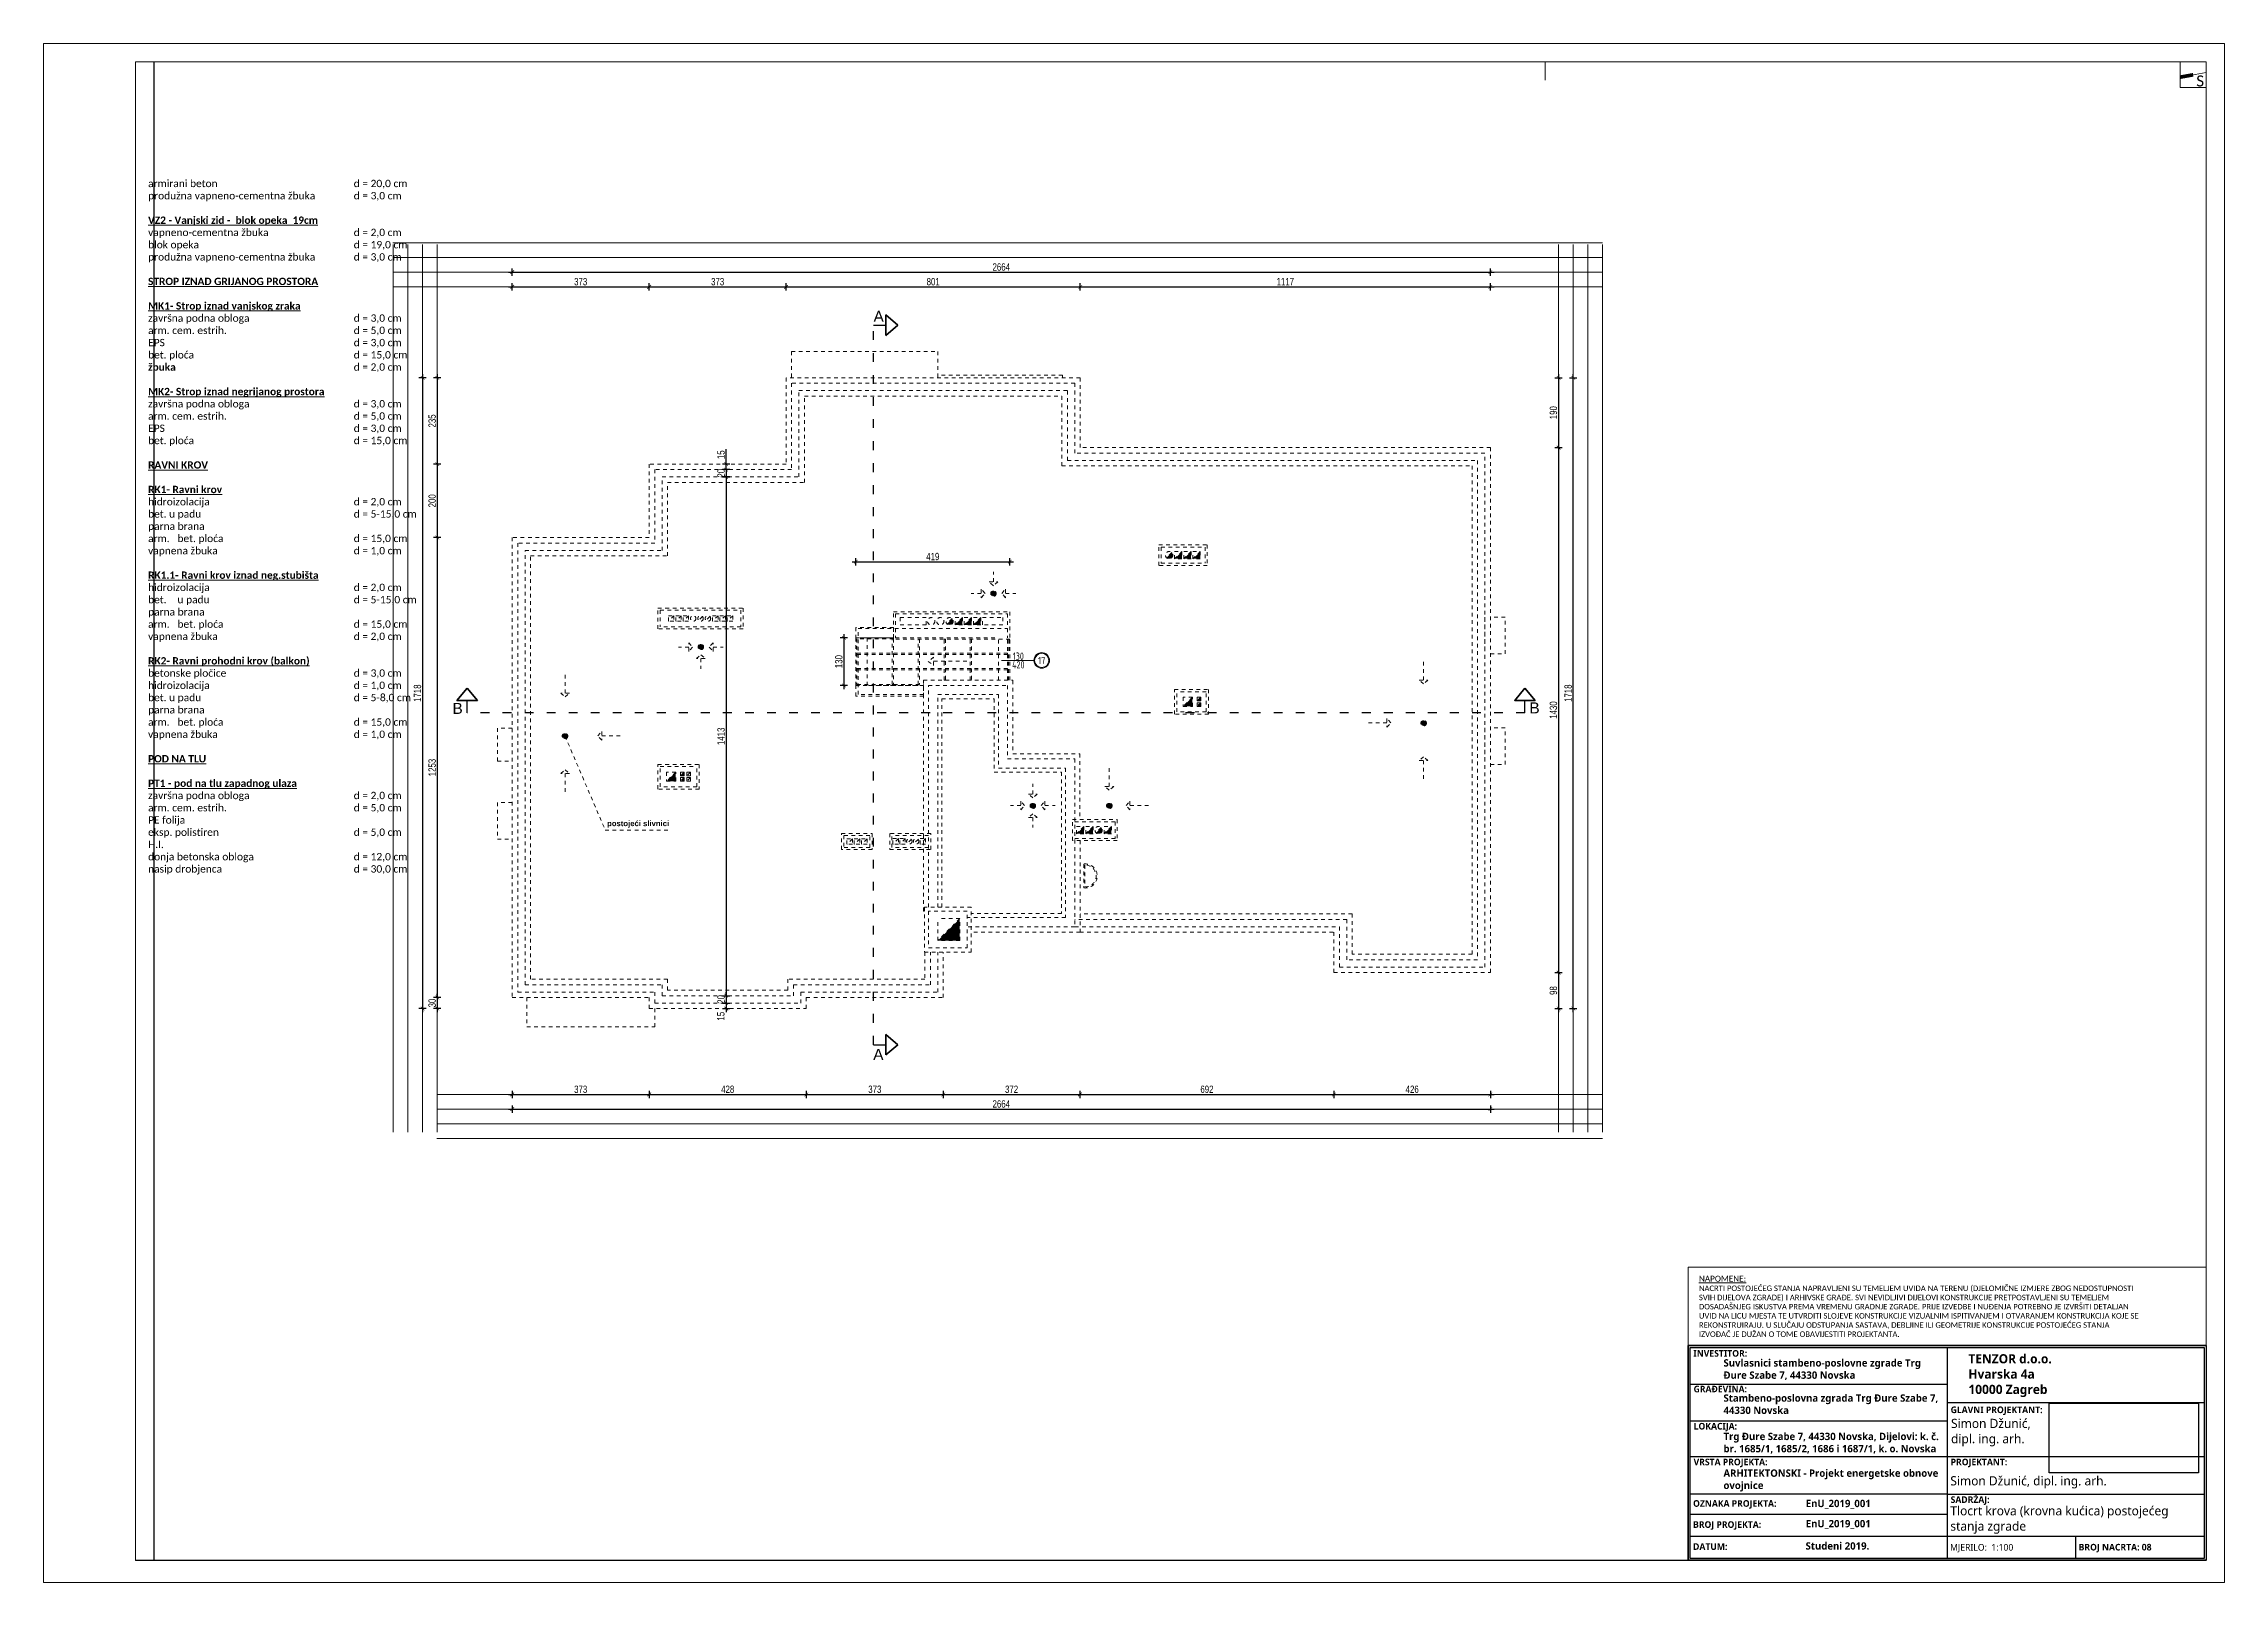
# Paper-space layout 'N. Krova_1_100' of a CAD drawing. Header units: millimetres. Extents: x -1 to 593, y 0 to 419.
# The model-space entities are those that its viewports show. They can reach past a viewport. Long polylines and large blocks are cut down to what shows.
import ezdxf
from ezdxf.enums import TextEntityAlignment as Align

# ---------------------------------------------------------------- set-up
doc = ezdxf.new("R2010")
doc.units = ezdxf.units.MM
doc.header["$PDMODE"] = 2
doc.linetypes.add('ACAD_ISO03W100', pattern=[30, 12, -18])
doc.linetypes.add('HIDDEN', pattern=[0.375, 0.25, -0.125])
doc.layers.get('0').update_dxf_attribs({"lineweight": 0})
doc.layers.get('Defpoints').update_dxf_attribs({"color": 250, "lineweight": 0})
for name, color, linetype, lineweight in [('05-podgled-tanko', 144, 'HIDDEN', 0), ('07-kote', 70, 'Continuous', 9), ('09-oznaka stavke', 1, 'Continuous', 0), ('_MV', 240, 'Continuous', 0), ('_SASTAVNICA', 7, 'Continuous', 0), ('D-šrafura', 252, 'Continuous', 9), ('FIZIKA', 4, 'Continuous', 30), ('konture', 7, 'Continuous', 30), ('Kote', 1, 'Continuous', 15), ('sastavnica', 7, 'Continuous', 5)]:
    doc.layers.add(name, color=color, linetype=linetype, lineweight=lineweight)
doc.layers.add('SAST_Linija sastavnice', color=255, linetype='Continuous', plot=False)
doc.layers.add('SAST_Tekst i Sastavnica', color=7, linetype='Continuous')
doc.layers.add('zidovi', color=1, linetype='Continuous')
doc.styles.add('ARIAL', font='arial.ttf')
doc.styles.add('isocpeur', font='isocpeur.ttf')
doc.styles.add('OPIS', font='hrcom.shx', dxfattribs={"width": 0.8, "height": 20})
doc.styles.add('OPISI', font='swissl.ttf')
doc.styles.get("Standard").update_dxf_attribs({"font": 'arial.ttf', "height": 600})
doc.styles.add('tahoma10', font='tahoma.ttf', dxfattribs={"height": 2})
doc.styles.add('Tekst15', font='arial.ttf', dxfattribs={"height": 15})
doc.dimstyles.new('ISO-25', dxfattribs={"dimtxt": 20, "dimasz": 10, "dimexe": 10, "dimexo": 10, "dimgap": 4, "dimtad": 1, "dimdec": 0, "dimtxsty": 'OPIS', "dimblk": 'ARCHTICK', "dimcen": 10, "dimdle": 10, "dimadec": 0, "dimazin": 0, "dimtfac": 1, "dimtdec": 0, "dimtix": 1, "dimtmove": 0, "dimatfit": 3, "dimldrblk": 'ARCHTICK', "dimfxl": 10, "dimfxlon": 1, "dimarcsym": 0})
picture_1 = doc.add_image_def('image1.png', size_in_pixel=(240, 112))

psp = doc.layouts.new('N. Krova_1_100')

# ---------------------------------------------------------------- texts
at = {"layer": '_SASTAVNICA'}
for s, insert, char_height, width, attachment_point in [('{\\fCalibri|b0|i0|c238|p34;S}', (585.46, 410.54), 3, 7, 1), ('{\\fCalibri|b0|i0|c238|p34;\\LNAPOMENE: \\fCalibri|b1|i0|c238|p34;\\H0.93747x;\\l\\P\\fCalibri|b0|i0|c238|p34;NACRTI POSTOJEĆEG STANJA NAPRAVLJENI SU TEMELJEM UVIDA NA TERENU (DJELOMIČNE IZMJERE ZBOG NEDOSTUPNOSTI SVIH DIJELOVA ZGRADE) I ARHIVSKE GRAĐE. SVI NEVIDLJIVI DIJELOVI KONSTRUKCIJE PRETPOSTAVLJENI SU TEMELJEM DOSADAŠNJEG ISKUSTVA PREMA VREMENU GRADNJE ZGRADE. PRIJE IZVEDBE I NUĐENJA POTREBNO JE IZVRŠITI DETALJAN UVID NA LICU MJESTA TE UTVRDITI SLOJEVE KONSTRUKCIJE VIZUALNIM ISPITIVANJEM I OTVARANJEM KONSTRUKCIJA KOJE SE REKONSTRUIRAJU. U SLUČAJU ODSTUPANJA SASTAVA, DEBLJINE ILI GEOMETRIJE KONSTRUKCIJE POSTOJEĆEG STANJA IZVOĐAČ JE DUŽAN O TOME OBAVIJESTITI PROJEKTANTA.\\C7; }', (450.02, 75.25), 1.6, 120.2696, 4)]:
    psp.add_mtext(s, dxfattribs=dict(at, insert=insert, char_height=char_height, width=width, attachment_point=attachment_point))
at = {"layer": 'SAST_Tekst i Sastavnica', "attachment_point": 1, "style": 'OPISI'}
for s, insert, char_height, width in [('\\fSegoe UI Semibold|b0|i0;INVESTITOR:', (448.51, 63.35), 1.8, 18.3788), ('\\fSegoe UI Semibold|b0|i0|c238;GRAĐEVINA:', (448.57, 53.64), 1.8, 18.9026), ('{\\fSegoe UI Semilight|b1|i0|c238|p34;Stambeno-poslovna zgrada Trg Đure Szabe 7, 44330 Novska}', (456.71, 51.28), 2, 60.2044), ('\\fSegoe UI Semibold|b0|i0;GLAVNI PROJEKTANT:', (518.57, 47.98), 1.8, 29.1605), ('\\fSegoe UI Semibold|b0|i0;LOKACIJA:', (448.57, 43.51), 1.8, 18.9026), ('{\\fSegoe UI Semilight|b1|i0|c238|p34;Trg Đure Szabe 7, 44330 Novska, Dijelovi: k. č. br. 1685/1, 1685/2, 1686 i 1687/1, k. o. Novska}', (456.71, 40.83), 2, 60.2044), ('\\fSegoe UI Semibold|b0|i0;VRSTA PROJEKTA:', (448.57, 33.76), 1.8, 34.2514), ('\\fSegoe UI Semilight|b1|i0;ARHITEKTONSKI - Projekt energetske obnove ovojnice', (456.71, 30.83), 2, 58.8493), ('\\fSegoe UI Semibold|b0|i0;PROJEKTANT:', (518.57, 33.76), 1.8, 18.9026), ('\\fSegoe UI Semibold|b0|i0;SADRŽAJ:', (518.57, 23.51), 1.8, 18.9026), ('{\\fSegoe UI Semilight|b1|i0|c238|p34;EnU_2019_001}', (479.11, 22.57), 2, 40.0376), ('{\\fSegoe UI Semilight|b1|i0|c238|p34;EnU_2019_001}', (479.11, 17.07), 2, 40.0376), ('{\\fSegoe UI Semilight|b1|i0|c238|p34;Studeni 2019.}', (479.07, 11), 2, 40.0376)]:
    psp.add_mtext(s, dxfattribs=dict(at, insert=insert, char_height=char_height, width=width))
at = {"layer": 'SAST_Tekst i Sastavnica', "color": 1, "insert": (456.71, 60.86), "char_height": 2, "width": 60.2044, "attachment_point": 1, "style": 'OPISI'}
psp.add_mtext('{\\fSegoe UI Semilight|b1|i0|c238|p34;\\C256;Suvlasnici stambeno-poslovne zgrade Trg Đure Szabe 7, 44330 Novska}', dxfattribs=at)
at = {"layer": 'SAST_Tekst i Sastavnica', "char_height": 1.8, "attachment_point": 4, "style": 'ARIAL'}
for s, insert in [('\\fSegoe UI Semibold|b0|i0;OZNAKA PROJEKTA:', (448.42, 21.3)), ('\\fSegoe UI Semibold|b0|i0;BROJ PROJEKTA:', (448.42, 15.56)), ('\\fSegoe UI Semibold|b0|i0;DATUM:', (448.42, 9.8)), ('\\fSegoe UI Semilight|b0|i0;MJERILO:  1:100', (518.42, 9.39)), ('{\\fSegoe UI Semibold|b0|i0|c0|p34;BROJ NACRTA: \\fSegoe UI Semibold|b0|i0|c238|p34;08}', (553.42, 9.4))]:
    psp.add_mtext(s, dxfattribs=dict(at, insert=insert))
at = {"layer": 'sastavnica', "insert": (520.02, 56.39), "char_height": 2.5, "width": 54.0003, "attachment_point": 4}
psp.add_mtext('\\fSegoe UI Semibold|b1|i0;    TENZOR d.o.o.\\P    Hvarska 4a\\P    10000 Zagreb', dxfattribs=at)
at = {"layer": 'sastavnica', "char_height": 2.5, "attachment_point": 4, "style": 'ARIAL'}
for s, insert, width in [('{\\fSegoe UI Semilight|b0|i0|c238|p34;Simon Džunić, \\Pdipl. ing. arh.}', (518.68, 40.87), 47.5), ('\\fSegoe UI Semilight|b0|i0|c238;Simon Džunić, dipl. ing. arh.', (518.49, 27.32), 47.5), ('{\\fSegoe UI Semilight|b0|i0|c238|p34;Tlocrt krova (krovna kućica) postojećeg stanja zgrade }', (518.49, 17.07), 69.0919)]:
    psp.add_mtext(s, dxfattribs=dict(at, insert=insert, width=width))

msp = doc.modelspace()

# ---------------------------------------------------------------- texts
at = {"color": 1}
note = msp.add_mtext_static_columns([''] * 3, width=766.858, gutter_width=0, height=218.2, dxfattribs=dict(at, insert=(236180, -221206.6), char_height=20, attachment_point=1))
for column, words in zip([note] + note.columns.linked_columns, ['{\\fCalibri|b1|i0|c238|p34;\\L\\C256;VANJSKI ZIDOVI\\fCalibri|b0|i0|c238|p34;\\l\\P\\P\\fCalibri|b1|i0|c238|p34;\\L\\PVZ1 - Vanjski zid - armirani beton  20cm \\l\\P\\fCalibri|b0|i0|c238|p34;vapnena žbuka^I                        ^I^Id = 2,0 cm\\Parmirani beton^I^I^I^I^Id = 20,0 cm\\Pprodužna vapneno-cementna žbuka^I^Id = 3,0 cm\\fCalibri|b1|i0|c238|p34;\\L\\P\\PVZ1.1 - Vanjski zid podruma- arm. beton  20cm \\l\\P\\fCalibri|b0|i0|c238|p34;vapnena žbuka^I                        ^I^Id = 2,0 cm\\Parmirani beton^I^I^I^I^Id = 20,0 cm\\Pprodužna vapneno-cementna žbuka^I^Id = 3,0 cm\\fCalibri|b1|i0|c238|p34;\\L\\P\\PVZ1.2 - Vanjski zid neg. stubišta- arm. beton  20cm \\l\\P\\fCalibri|b0|i0|c238|p34;vapnena žbuka^I                        ^I^Id = 2,0 cm\\Parmirani beton^I^I^I^I^Id = 20,0 cm\\Pprodužna vapneno-cementna žbuka^I^Id = 3,0 cm\\fCalibri|b1|i0|c238|p34;\\L\\P\\PVZ2 - Vanjski zid -  blok opeka  19cm\\l \\L\\P\\fCalibri|b0|i0|c238|p34;\\lvapneno-cementna žbuka^I^I^Id = 2,0 cm\\Pblok opeka^I^I^I^I^I^Id = 19,0 cm\\Pprodužna vapneno-cementna žbuka^I^Id = 3,0 cm\\P\\P\\fCalibri|b1|i0|c238|p34;\\LSTROP IZNAD GRIJANOG PROSTORA\\P \\PMK1- Strop iznad vanjskog zraka\\l\\P\\fCalibri|b0|i0|c238|p34;završna podna obloga ^I^I^I^Id = 3,0 cm\\Parm. cem. estrih.^I^I^I^I^Id = 5,0 cm\\PEPS^I^I^I^I^I^I^Id = 3,0 cm\\Pbet. ploća^I^I^I^I^I^Id = 15,0 cm\\fCalibri|b1|i0|c238|p34;\\Pžbuka ^I^I^I^I^I^I\\fCalibri|b0|i0|c238|p34;d = 2,0 cm\\fCalibri|b1|i0|c238|p34;\\P\\L\\PMK2- Strop iznad negrijanog prostora\\l\\P\\fCalibri|b0|i0|c238|p34;završna podna obloga ^I^I^I^Id = 3,0 cm\\Parm. cem. estrih.^I^I^I^I^Id = 5,0 cm\\PEPS^I^I^I^I^I^I^Id = 3,0 cm\\Pbet. ploća^I^I^I^I^I^Id = 15,0 cm\\fCalibri|b1|i0|c238|p34;\\P\\P\\LRAVNI KROV\\P\\l \\P\\LRK1- Ravni krov \\P\\fCalibri|b0|i0|c238|p34;\\lhidroizolacija^I^I^I^I^Id = 2,0 cm\\Pbet. u padu^I^I^I^I^I^Id = 5-15,0 cm\\Pparna brana\\fCalibri|b1|i0|c238|p34;\\P\\fCalibri|b0|i0|c238|p34;arm.^Ibet. ploća^I^I^I^I^Id = 15,0 cm\\Pvapnena žbuka^I^I^I^I^Id = 1,0 cm\\P\\P\\fCalibri|b1|i0|c238|p34;\\LRK1.1- Ravni krov iznad neg.stubišta\\P\\fCalibri|b0|i0|c238|p34;\\lhidroizolacija^I^I^I^I^Id = 2,0 cm\\Pbet.^Iu padu^I^I^I^I^Id = 5-15,0 cm\\Pparna brana\\fCalibri|b1|i0|c238|p34;\\P\\fCalibri|b0|i0|c238|p34;arm.^Ibet. ploća^I^I^I^I^Id = 15,0 cm\\Pvapnena žbuka^I^I^I^I^Id = 2,0 cm\\fCalibri|b1|i0|c238|p34;\\P\\P\\LRK2- Ravni prohodni krov (balkon)\\P\\fCalibri|b0|i0|c238|p34;\\lbetonske pločice^I\\fCalibri|b1|i0|c238|p34;^I^I^I^I\\fCalibri|b0|i0|c238|p34;d = 3,0 cm\\fCalibri|b1|i0|c238|p34;\\P\\fCalibri|b0|i0|c238|p34;hidroizolacija^I^I^I^I^Id = 1,0 cm\\Pbet. u padu^I^I^I^I^I^Id = 5-8,0 cm\\Pparna brana\\fCalibri|b1|i0|c238|p34;\\P\\fCalibri|b0|i0|c238|p34;arm.^Ibet. ploća^I^I^I^I^Id = 15,0 cm\\Pvapnena žbuka^I^I^I^I^Id = 1,0 cm\\fCalibri|b1|i0|c238|p34;\\P\\P\\LPOD NA TLU\\P\\l\\P\\LPT1 - pod na tlu zapadnog ulaza\\P\\fCalibri|b0|i0|c238|p34;\\lzavršna podna obloga ^I^I^I^Id = 2,0 cm\\Parm. cem. estrih.^I^I^I^I^Id = 5,0 cm\\PPE folija\\Peksp. polistiren ^I^I^I^I^Id = 5,0 cm\\PH.I.\\Pdonja betonska obloga ^I^I^I^Id = 12,0 cm\\Pnasip drobjenca^I^I^I^I^Id = 30,0 cm\\P\\P}', '', '']):
    column.text = words
at = {"layer": '05-podgled-tanko', "insert": (238963.9, -222952.2), "char_height": 15, "attachment_point": 1, "style": 'tahoma10'}
msp.add_mtext_dynamic_manual_height_columns('{\\fArial|b1|i0|c238|p34;postojeći slivnici  }', width=728.147, gutter_width=10, heights=[0], dxfattribs=at).dxf.unprotected_set("ltscale", 0)
at = {"layer": 'Kote', "char_height": 30, "width": 9972.386, "attachment_point": 1, "style": 'Tekst15'}
for s, insert in [('\\A1;A', (239689.5, -221563.5)), ('\\A1;B', (238542.8, -222631.5)), ('\\A1;B', (241475.8, -222630.1)), ('\\A1;A', (239688.6, -223574))]:
    msp.add_mtext(s, dxfattribs=dict(at, insert=insert))

# ---------------------------------------------------------------- blocks, each defined once
blk = doc.blocks.new('_ArchTick')
at = {"color": 0, "linetype": 'ByBlock', "lineweight": 0, "const_width": 0.15}
blk.add_lwpolyline([(-0.5, -0.5), (0.5, 0.5)], dxfattribs=at)
blk = doc.blocks.new('*D1706')
at = {"layer": '07-kote', "color": 0, "linetype": 'ByBlock', "lineweight": -2, "ltscale": 5, "transparency": 16777216}
for p, q in [((238695.4, -221498.2), (239088.4, -221498.2)), ((238705.4, -221508.2), (238705.4, -221488.2)), ((239078.4, -221508.2), (239078.4, -221488.2))]:
    blk.add_line(p, q, dxfattribs=at)
at = {"layer": 'Defpoints', "color": 0, "linetype": 'ByBlock', "ltscale": 5, "transparency": 16777216}
for p in [(239078.4, -221498.2), (238705.4, -222181), (239078.4, -222181)]:
    blk.add_point(p, dxfattribs=at)
at = {"layer": '07-kote', "color": 0, "linetype": 'ByBlock', "lineweight": -2, "ltscale": 5, "transparency": 16777216, "xscale": 10, "yscale": 10, "zscale": 10, "rotation": 180}
blk.add_blockref('_ArchTick', (238705.4, -221498.2), dxfattribs=at)
at = {"layer": '07-kote', "color": 0, "linetype": 'ByBlock', "lineweight": -2, "ltscale": 5, "transparency": 16777216, "xscale": 10, "yscale": 10, "zscale": 10}
blk.add_blockref('_ArchTick', (239078.4, -221498.2), dxfattribs=at)
at = {"layer": '07-kote', "color": 0, "linetype": 'ByBlock', "ltscale": 5, "transparency": 16777216, "insert": (238891.9, -221484.2), "char_height": 20, "attachment_point": 5, "style": 'OPIS'}
blk.add_mtext('373', dxfattribs=at)
blk = doc.blocks.new('*D1707')
at = {"layer": '07-kote', "color": 0, "linetype": 'ByBlock', "lineweight": -2, "ltscale": 5, "transparency": 16777216}
for p, q in [((239068.4, -221498.2), (239461.4, -221498.2)), ((239078.4, -221508.2), (239078.4, -221488.2)), ((239451.4, -221508.2), (239451.4, -221488.2))]:
    blk.add_line(p, q, dxfattribs=at)
at = {"layer": 'Defpoints', "color": 0, "linetype": 'ByBlock', "ltscale": 5, "transparency": 16777216}
for p in [(239451.4, -221498.2), (239451.4, -221746), (239078.4, -222181)]:
    blk.add_point(p, dxfattribs=at)
at = {"layer": '07-kote', "color": 0, "linetype": 'ByBlock', "lineweight": -2, "ltscale": 5, "transparency": 16777216, "xscale": 10, "yscale": 10, "zscale": 10, "rotation": 180}
blk.add_blockref('_ArchTick', (239078.4, -221498.2), dxfattribs=at)
at = {"layer": '07-kote', "color": 0, "linetype": 'ByBlock', "lineweight": -2, "ltscale": 5, "transparency": 16777216, "xscale": 10, "yscale": 10, "zscale": 10}
blk.add_blockref('_ArchTick', (239451.4, -221498.2), dxfattribs=at)
at = {"layer": '07-kote', "color": 0, "linetype": 'ByBlock', "ltscale": 5, "transparency": 16777216, "insert": (239264.9, -221484.2), "char_height": 20, "attachment_point": 5, "style": 'OPIS'}
blk.add_mtext('373', dxfattribs=at)
blk = doc.blocks.new('*D1708')
at = {"layer": '07-kote', "color": 0, "linetype": 'ByBlock', "lineweight": -2, "ltscale": 5, "transparency": 16777216}
for p, q in [((239441.4, -221498.2), (240262.4, -221498.2)), ((239451.4, -221508.2), (239451.4, -221488.2)), ((240252.4, -221508.2), (240252.4, -221488.2))]:
    blk.add_line(p, q, dxfattribs=at)
at = {"layer": 'Defpoints', "color": 0, "linetype": 'ByBlock', "ltscale": 5, "transparency": 16777216}
for p in [(240252.4, -221498.2), (239451.4, -221746), (240252.4, -221746)]:
    blk.add_point(p, dxfattribs=at)
at = {"layer": '07-kote', "color": 0, "linetype": 'ByBlock', "lineweight": -2, "ltscale": 5, "transparency": 16777216, "xscale": 10, "yscale": 10, "zscale": 10, "rotation": 180}
blk.add_blockref('_ArchTick', (239451.4, -221498.2), dxfattribs=at)
at = {"layer": '07-kote', "color": 0, "linetype": 'ByBlock', "lineweight": -2, "ltscale": 5, "transparency": 16777216, "xscale": 10, "yscale": 10, "zscale": 10}
blk.add_blockref('_ArchTick', (240252.4, -221498.2), dxfattribs=at)
at = {"layer": '07-kote', "color": 0, "linetype": 'ByBlock', "ltscale": 5, "transparency": 16777216, "insert": (239851.9, -221484.2), "char_height": 20, "attachment_point": 5, "style": 'OPIS'}
blk.add_mtext('801', dxfattribs=at)
blk = doc.blocks.new('*D1709')
at = {"layer": '07-kote', "color": 0, "linetype": 'ByBlock', "lineweight": -2, "ltscale": 5, "transparency": 16777216}
for p, q in [((240242.4, -221498.2), (241379.4, -221498.2)), ((240252.4, -221508.2), (240252.4, -221488.2)), ((241369.4, -221508.2), (241369.4, -221488.2))]:
    blk.add_line(p, q, dxfattribs=at)
at = {"layer": 'Defpoints', "color": 0, "linetype": 'ByBlock', "ltscale": 5, "transparency": 16777216}
for p in [(241369.4, -221498.2), (240252.4, -221746), (241369.4, -221936)]:
    blk.add_point(p, dxfattribs=at)
at = {"layer": '07-kote', "color": 0, "linetype": 'ByBlock', "lineweight": -2, "ltscale": 5, "transparency": 16777216, "xscale": 10, "yscale": 10, "zscale": 10, "rotation": 180}
blk.add_blockref('_ArchTick', (240252.4, -221498.2), dxfattribs=at)
at = {"layer": '07-kote', "color": 0, "linetype": 'ByBlock', "lineweight": -2, "ltscale": 5, "transparency": 16777216, "xscale": 10, "yscale": 10, "zscale": 10}
blk.add_blockref('_ArchTick', (241369.4, -221498.2), dxfattribs=at)
at = {"layer": '07-kote', "color": 0, "linetype": 'ByBlock', "ltscale": 5, "transparency": 16777216, "insert": (240810.9, -221484.2), "char_height": 20, "attachment_point": 5, "style": 'OPIS'}
blk.add_mtext('1117', dxfattribs=at)
blk = doc.blocks.new('*D1710')
at = {"layer": '07-kote', "color": 0, "linetype": 'ByBlock', "lineweight": -2, "ltscale": 5, "transparency": 16777216}
for p, q in [((238511.4, -221746), (238491.4, -221746)), ((238501.4, -221736), (238501.4, -221991)), ((238511.4, -221981), (238491.4, -221981))]:
    blk.add_line(p, q, dxfattribs=at)
at = {"layer": 'Defpoints', "color": 0, "linetype": 'ByBlock', "ltscale": 5, "transparency": 16777216}
for p in [(239451.4, -221746), (238501.4, -221981), (239451.4, -221981)]:
    blk.add_point(p, dxfattribs=at)
at = {"layer": '07-kote', "color": 0, "linetype": 'ByBlock', "lineweight": -2, "ltscale": 5, "transparency": 16777216, "xscale": 10, "yscale": 10, "zscale": 10}
for p, rotation in [((238501.4, -221746), 90), ((238501.4, -221981), 270)]:
    blk.add_blockref('_ArchTick', p, dxfattribs=dict(at, rotation=rotation))
at = {"layer": '07-kote', "color": 0, "linetype": 'ByBlock', "ltscale": 5, "transparency": 16777216, "insert": (238487.4, -221863.5), "char_height": 20, "attachment_point": 5, "rotation": 90, "style": 'OPIS'}
blk.add_mtext('235', dxfattribs=at)
blk = doc.blocks.new('*D1711')
at = {"layer": '07-kote', "color": 0, "linetype": 'ByBlock', "lineweight": -2, "ltscale": 5, "transparency": 16777216}
for p, q in [((238511.4, -221981), (238491.4, -221981)), ((238501.4, -221971), (238501.4, -222191)), ((238511.4, -222181), (238491.4, -222181))]:
    blk.add_line(p, q, dxfattribs=at)
at = {"layer": 'Defpoints', "color": 0, "linetype": 'ByBlock', "ltscale": 5, "transparency": 16777216}
for p in [(239451.4, -221981), (238501.4, -222181), (239078.4, -222181)]:
    blk.add_point(p, dxfattribs=at)
at = {"layer": '07-kote', "color": 0, "linetype": 'ByBlock', "lineweight": -2, "ltscale": 5, "transparency": 16777216, "xscale": 10, "yscale": 10, "zscale": 10}
for p, rotation in [((238501.4, -221981), 90), ((238501.4, -222181), 270)]:
    blk.add_blockref('_ArchTick', p, dxfattribs=dict(at, rotation=rotation))
at = {"layer": '07-kote', "color": 0, "linetype": 'ByBlock', "ltscale": 5, "transparency": 16777216, "insert": (238487.4, -222081), "char_height": 20, "attachment_point": 5, "rotation": 90, "style": 'OPIS'}
blk.add_mtext('200', dxfattribs=at)
blk = doc.blocks.new('*D1712')
at = {"layer": '07-kote', "color": 0, "linetype": 'ByBlock', "lineweight": -2, "ltscale": 5, "transparency": 16777216}
for p, q in [((238511.4, -222181), (238491.4, -222181)), ((238501.4, -222171), (238501.4, -223444)), ((238511.4, -223434), (238491.4, -223434))]:
    blk.add_line(p, q, dxfattribs=at)
at = {"layer": 'Defpoints', "color": 0, "linetype": 'ByBlock', "ltscale": 5, "transparency": 16777216}
for p in [(239078.4, -222181), (238501.4, -223434), (238705.4, -223434)]:
    blk.add_point(p, dxfattribs=at)
at = {"layer": '07-kote', "color": 0, "linetype": 'ByBlock', "lineweight": -2, "ltscale": 5, "transparency": 16777216, "xscale": 10, "yscale": 10, "zscale": 10}
for p, rotation in [((238501.4, -222181), 90), ((238501.4, -223434), 270)]:
    blk.add_blockref('_ArchTick', p, dxfattribs=dict(at, rotation=rotation))
at = {"layer": '07-kote', "color": 0, "linetype": 'ByBlock', "ltscale": 5, "transparency": 16777216, "insert": (238487.4, -222807.5), "char_height": 20, "attachment_point": 5, "rotation": 90, "style": 'OPIS'}
blk.add_mtext('1253', dxfattribs=at)
blk = doc.blocks.new('*D1713')
at = {"layer": '07-kote', "color": 0, "linetype": 'ByBlock', "lineweight": -2, "ltscale": 5, "transparency": 16777216}
for p, q in [((238501.4, -223434), (238501.4, -223424)), ((238511.4, -223434), (238491.4, -223434)), ((238511.4, -223464), (238491.4, -223464)), ((238501.4, -223434), (238501.4, -223464)), ((238501.4, -223464), (238501.4, -223474))]:
    blk.add_line(p, q, dxfattribs=at)
at = {"layer": 'Defpoints', "color": 0, "linetype": 'ByBlock', "ltscale": 5, "transparency": 16777216}
for p in [(238501.4, -223464), (238705.4, -223434), (239078.4, -223464)]:
    blk.add_point(p, dxfattribs=at)
at = {"layer": '07-kote', "color": 0, "linetype": 'ByBlock', "lineweight": -2, "ltscale": 5, "transparency": 16777216, "xscale": 10, "yscale": 10, "zscale": 10}
for p, rotation in [((238501.4, -223434), 270), ((238501.4, -223464), 90)]:
    blk.add_blockref('_ArchTick', p, dxfattribs=dict(at, rotation=rotation))
at = {"layer": '07-kote', "color": 0, "linetype": 'ByBlock', "ltscale": 5, "transparency": 16777216, "insert": (238487.4, -223449), "char_height": 20, "attachment_point": 5, "rotation": 90, "style": 'OPIS'}
blk.add_mtext('30', dxfattribs=at)
blk = doc.blocks.new('*D1714')
at = {"layer": '07-kote', "color": 0, "linetype": 'ByBlock', "lineweight": -2, "ltscale": 5, "transparency": 16777216}
for p, q in [((241545.2, -221746), (241565.2, -221746)), ((241555.2, -221736), (241555.2, -221946)), ((241545.2, -221936), (241565.2, -221936))]:
    blk.add_line(p, q, dxfattribs=at)
at = {"layer": 'Defpoints', "color": 0, "linetype": 'ByBlock', "ltscale": 5, "transparency": 16777216}
for p in [(240252.4, -221746), (240252.4, -221936), (241555.2, -221936)]:
    blk.add_point(p, dxfattribs=at)
at = {"layer": '07-kote', "color": 0, "linetype": 'ByBlock', "lineweight": -2, "ltscale": 5, "transparency": 16777216, "xscale": 10, "yscale": 10, "zscale": 10}
for p, rotation in [((241555.2, -221746), 90), ((241555.2, -221936), 270)]:
    blk.add_blockref('_ArchTick', p, dxfattribs=dict(at, rotation=rotation))
at = {"layer": '07-kote', "color": 0, "linetype": 'ByBlock', "ltscale": 5, "transparency": 16777216, "insert": (241541.2, -221841), "char_height": 20, "attachment_point": 5, "rotation": 90, "style": 'OPIS'}
blk.add_mtext('190', dxfattribs=at)
blk = doc.blocks.new('*D1715')
at = {"layer": '07-kote', "color": 0, "linetype": 'ByBlock', "lineweight": -2, "ltscale": 5, "transparency": 16777216}
for p, q in [((241545.2, -221936), (241565.2, -221936)), ((241555.2, -221926), (241555.2, -223376)), ((241545.2, -223366), (241565.2, -223366))]:
    blk.add_line(p, q, dxfattribs=at)
at = {"layer": 'Defpoints', "color": 0, "linetype": 'ByBlock', "ltscale": 5, "transparency": 16777216}
for p in [(240252.4, -221936), (241369.4, -223366), (241555.2, -223366)]:
    blk.add_point(p, dxfattribs=at)
at = {"layer": '07-kote', "color": 0, "linetype": 'ByBlock', "lineweight": -2, "ltscale": 5, "transparency": 16777216, "xscale": 10, "yscale": 10, "zscale": 10}
for p, rotation in [((241555.2, -221936), 90), ((241555.2, -223366), 270)]:
    blk.add_blockref('_ArchTick', p, dxfattribs=dict(at, rotation=rotation))
at = {"layer": '07-kote', "color": 0, "linetype": 'ByBlock', "ltscale": 5, "transparency": 16777216, "insert": (241541.2, -222651), "char_height": 20, "attachment_point": 5, "rotation": 90, "style": 'OPIS'}
blk.add_mtext('1430', dxfattribs=at)
blk = doc.blocks.new('*D1716')
at = {"layer": '07-kote', "color": 0, "linetype": 'ByBlock', "lineweight": -2, "ltscale": 5, "transparency": 16777216}
for p, q in [((241545.2, -223366), (241565.2, -223366)), ((241555.2, -223356), (241555.2, -223474)), ((241545.2, -223464), (241565.2, -223464))]:
    blk.add_line(p, q, dxfattribs=at)
at = {"layer": 'Defpoints', "color": 0, "linetype": 'ByBlock', "ltscale": 5, "transparency": 16777216}
for p in [(241369.4, -223366), (239506.4, -223464), (241555.2, -223464)]:
    blk.add_point(p, dxfattribs=at)
at = {"layer": '07-kote', "color": 0, "linetype": 'ByBlock', "lineweight": -2, "ltscale": 5, "transparency": 16777216, "xscale": 10, "yscale": 10, "zscale": 10}
for p, rotation in [((241555.2, -223366), 90), ((241555.2, -223464), 270)]:
    blk.add_blockref('_ArchTick', p, dxfattribs=dict(at, rotation=rotation))
at = {"layer": '07-kote', "color": 0, "linetype": 'ByBlock', "ltscale": 5, "transparency": 16777216, "insert": (241541.2, -223415), "char_height": 20, "attachment_point": 5, "rotation": 90, "style": 'OPIS'}
blk.add_mtext('98', dxfattribs=at)
blk = doc.blocks.new('*D1717')
at = {"layer": '07-kote', "color": 0, "linetype": 'ByBlock', "lineweight": -2, "ltscale": 5, "transparency": 16777216}
for p, q in [((238695.4, -223698), (239088.4, -223698)), ((238705.4, -223688), (238705.4, -223708)), ((239078.4, -223688), (239078.4, -223708))]:
    blk.add_line(p, q, dxfattribs=at)
at = {"layer": 'Defpoints', "color": 0, "linetype": 'ByBlock', "ltscale": 5, "transparency": 16777216}
for p in [(238705.4, -223434), (239078.4, -223434), (239078.4, -223698)]:
    blk.add_point(p, dxfattribs=at)
at = {"layer": '07-kote', "color": 0, "linetype": 'ByBlock', "lineweight": -2, "ltscale": 5, "transparency": 16777216, "xscale": 10, "yscale": 10, "zscale": 10, "rotation": 180}
blk.add_blockref('_ArchTick', (238705.4, -223698), dxfattribs=at)
at = {"layer": '07-kote', "color": 0, "linetype": 'ByBlock', "lineweight": -2, "ltscale": 5, "transparency": 16777216, "xscale": 10, "yscale": 10, "zscale": 10}
blk.add_blockref('_ArchTick', (239078.4, -223698), dxfattribs=at)
at = {"layer": '07-kote', "color": 0, "linetype": 'ByBlock', "ltscale": 5, "transparency": 16777216, "insert": (238891.9, -223684), "char_height": 20, "attachment_point": 5, "style": 'OPIS'}
blk.add_mtext('373', dxfattribs=at)
blk = doc.blocks.new('*D1718')
at = {"layer": '07-kote', "color": 0, "linetype": 'ByBlock', "lineweight": -2, "ltscale": 5, "transparency": 16777216}
for p, q in [((239068.4, -223698), (239516.4, -223698)), ((239078.4, -223688), (239078.4, -223708)), ((239506.4, -223688), (239506.4, -223708))]:
    blk.add_line(p, q, dxfattribs=at)
at = {"layer": 'Defpoints', "color": 0, "linetype": 'ByBlock', "ltscale": 5, "transparency": 16777216}
for p in [(239078.4, -223434), (239506.4, -223464), (239506.4, -223698)]:
    blk.add_point(p, dxfattribs=at)
at = {"layer": '07-kote', "color": 0, "linetype": 'ByBlock', "lineweight": -2, "ltscale": 5, "transparency": 16777216, "xscale": 10, "yscale": 10, "zscale": 10, "rotation": 180}
blk.add_blockref('_ArchTick', (239078.4, -223698), dxfattribs=at)
at = {"layer": '07-kote', "color": 0, "linetype": 'ByBlock', "lineweight": -2, "ltscale": 5, "transparency": 16777216, "xscale": 10, "yscale": 10, "zscale": 10}
blk.add_blockref('_ArchTick', (239506.4, -223698), dxfattribs=at)
at = {"layer": '07-kote', "color": 0, "linetype": 'ByBlock', "ltscale": 5, "transparency": 16777216, "insert": (239292.4, -223684), "char_height": 20, "attachment_point": 5, "style": 'OPIS'}
blk.add_mtext('428', dxfattribs=at)
blk = doc.blocks.new('*D1719')
at = {"layer": '07-kote', "color": 0, "linetype": 'ByBlock', "lineweight": -2, "ltscale": 5, "transparency": 16777216}
for p, q in [((239496.4, -223698), (239889.4, -223698)), ((239506.4, -223688), (239506.4, -223708)), ((239879.4, -223688), (239879.4, -223708))]:
    blk.add_line(p, q, dxfattribs=at)
at = {"layer": 'Defpoints', "color": 0, "linetype": 'ByBlock', "ltscale": 5, "transparency": 16777216}
for p in [(239506.4, -223464), (239879.4, -223434), (239879.4, -223698)]:
    blk.add_point(p, dxfattribs=at)
at = {"layer": '07-kote', "color": 0, "linetype": 'ByBlock', "lineweight": -2, "ltscale": 5, "transparency": 16777216, "xscale": 10, "yscale": 10, "zscale": 10, "rotation": 180}
blk.add_blockref('_ArchTick', (239506.4, -223698), dxfattribs=at)
at = {"layer": '07-kote', "color": 0, "linetype": 'ByBlock', "lineweight": -2, "ltscale": 5, "transparency": 16777216, "xscale": 10, "yscale": 10, "zscale": 10}
blk.add_blockref('_ArchTick', (239879.4, -223698), dxfattribs=at)
at = {"layer": '07-kote', "color": 0, "linetype": 'ByBlock', "ltscale": 5, "transparency": 16777216, "insert": (239692.9, -223684), "char_height": 20, "attachment_point": 5, "style": 'OPIS'}
blk.add_mtext('373', dxfattribs=at)
blk = doc.blocks.new('*D1720')
at = {"layer": '07-kote', "color": 0, "linetype": 'ByBlock', "lineweight": -2, "ltscale": 5, "transparency": 16777216}
for p, q in [((239869.4, -223698), (240261.4, -223698)), ((239879.4, -223688), (239879.4, -223708)), ((240251.4, -223688), (240251.4, -223708))]:
    blk.add_line(p, q, dxfattribs=at)
at = {"layer": 'Defpoints', "color": 0, "linetype": 'ByBlock', "ltscale": 5, "transparency": 16777216}
for p in [(240251.4, -223256), (239879.4, -223434), (240251.4, -223698)]:
    blk.add_point(p, dxfattribs=at)
at = {"layer": '07-kote', "color": 0, "linetype": 'ByBlock', "lineweight": -2, "ltscale": 5, "transparency": 16777216, "xscale": 10, "yscale": 10, "zscale": 10, "rotation": 180}
blk.add_blockref('_ArchTick', (239879.4, -223698), dxfattribs=at)
at = {"layer": '07-kote', "color": 0, "linetype": 'ByBlock', "lineweight": -2, "ltscale": 5, "transparency": 16777216, "xscale": 10, "yscale": 10, "zscale": 10}
blk.add_blockref('_ArchTick', (240251.4, -223698), dxfattribs=at)
at = {"layer": '07-kote', "color": 0, "linetype": 'ByBlock', "ltscale": 5, "transparency": 16777216, "insert": (240065.4, -223684), "char_height": 20, "attachment_point": 5, "style": 'OPIS'}
blk.add_mtext('372', dxfattribs=at)
blk = doc.blocks.new('*D1721')
at = {"layer": '07-kote', "color": 0, "linetype": 'ByBlock', "lineweight": -2, "ltscale": 5, "transparency": 16777216}
for p, q in [((240241.4, -223698), (240953.4, -223698)), ((240251.4, -223688), (240251.4, -223708)), ((240943.4, -223688), (240943.4, -223708))]:
    blk.add_line(p, q, dxfattribs=at)
at = {"layer": 'Defpoints', "color": 0, "linetype": 'ByBlock', "ltscale": 5, "transparency": 16777216}
for p in [(240251.4, -223256), (240943.4, -223366), (240943.4, -223698)]:
    blk.add_point(p, dxfattribs=at)
at = {"layer": '07-kote', "color": 0, "linetype": 'ByBlock', "lineweight": -2, "ltscale": 5, "transparency": 16777216, "xscale": 10, "yscale": 10, "zscale": 10, "rotation": 180}
blk.add_blockref('_ArchTick', (240251.4, -223698), dxfattribs=at)
at = {"layer": '07-kote', "color": 0, "linetype": 'ByBlock', "lineweight": -2, "ltscale": 5, "transparency": 16777216, "xscale": 10, "yscale": 10, "zscale": 10}
blk.add_blockref('_ArchTick', (240943.4, -223698), dxfattribs=at)
at = {"layer": '07-kote', "color": 0, "linetype": 'ByBlock', "ltscale": 5, "transparency": 16777216, "insert": (240597.4, -223684), "char_height": 20, "attachment_point": 5, "style": 'OPIS'}
blk.add_mtext('692', dxfattribs=at)
blk = doc.blocks.new('*D1722')
at = {"layer": '07-kote', "color": 0, "linetype": 'ByBlock', "lineweight": -2, "ltscale": 5, "transparency": 16777216}
for p, q in [((240933.4, -223698), (241379.4, -223698)), ((240943.4, -223688), (240943.4, -223708)), ((241369.4, -223688), (241369.4, -223708))]:
    blk.add_line(p, q, dxfattribs=at)
at = {"layer": 'Defpoints', "color": 0, "linetype": 'ByBlock', "ltscale": 5, "transparency": 16777216}
for p in [(240943.4, -223366), (241369.4, -223366), (241369.4, -223698)]:
    blk.add_point(p, dxfattribs=at)
at = {"layer": '07-kote', "color": 0, "linetype": 'ByBlock', "lineweight": -2, "ltscale": 5, "transparency": 16777216, "xscale": 10, "yscale": 10, "zscale": 10, "rotation": 180}
blk.add_blockref('_ArchTick', (240943.4, -223698), dxfattribs=at)
at = {"layer": '07-kote', "color": 0, "linetype": 'ByBlock', "lineweight": -2, "ltscale": 5, "transparency": 16777216, "xscale": 10, "yscale": 10, "zscale": 10}
blk.add_blockref('_ArchTick', (241369.4, -223698), dxfattribs=at)
at = {"layer": '07-kote', "color": 0, "linetype": 'ByBlock', "ltscale": 5, "transparency": 16777216, "insert": (241156.4, -223684), "char_height": 20, "attachment_point": 5, "style": 'OPIS'}
blk.add_mtext('426', dxfattribs=at)
blk = doc.blocks.new('*D1723')
at = {"layer": '07-kote', "color": 0, "linetype": 'ByBlock', "lineweight": -2, "ltscale": 5, "transparency": 16777216}
for p, q in [((238695.4, -221458.2), (241379.4, -221458.2)), ((238705.4, -221468.2), (238705.4, -221448.2)), ((241369.4, -221468.2), (241369.4, -221448.2))]:
    blk.add_line(p, q, dxfattribs=at)
at = {"layer": 'Defpoints', "color": 0, "linetype": 'ByBlock', "ltscale": 5, "transparency": 16777216}
for p in [(241369.4, -221458.2), (238705.4, -221488.2), (241369.4, -221488.2)]:
    blk.add_point(p, dxfattribs=at)
at = {"layer": '07-kote', "color": 0, "linetype": 'ByBlock', "lineweight": -2, "ltscale": 5, "transparency": 16777216, "xscale": 10, "yscale": 10, "zscale": 10, "rotation": 180}
blk.add_blockref('_ArchTick', (238705.4, -221458.2), dxfattribs=at)
at = {"layer": '07-kote', "color": 0, "linetype": 'ByBlock', "lineweight": -2, "ltscale": 5, "transparency": 16777216, "xscale": 10, "yscale": 10, "zscale": 10}
blk.add_blockref('_ArchTick', (241369.4, -221458.2), dxfattribs=at)
at = {"layer": '07-kote', "color": 0, "linetype": 'ByBlock', "ltscale": 5, "transparency": 16777216, "insert": (240037.4, -221444.2), "char_height": 20, "attachment_point": 5, "style": 'OPIS'}
blk.add_mtext('2664', dxfattribs=at)
blk = doc.blocks.new('*D1724')
at = {"layer": '07-kote', "color": 0, "linetype": 'ByBlock', "lineweight": -2, "ltscale": 5, "transparency": 16777216}
for p, q in [((239288.2, -221981), (239288.2, -221940.2)), ((239298.2, -221981), (239278.2, -221981)), ((239298.2, -221996), (239278.2, -221996)), ((239288.2, -221996), (239288.2, -221971))]:
    blk.add_line(p, q, dxfattribs=at)
at = {"layer": 'Defpoints', "color": 0, "linetype": 'ByBlock', "ltscale": 5, "transparency": 16777216}
for p in [(239288.2, -221996), (239318.7, -221981), (239318.7, -221996)]:
    blk.add_point(p, dxfattribs=at)
at = {"layer": '07-kote', "color": 0, "linetype": 'ByBlock', "lineweight": -2, "ltscale": 5, "transparency": 16777216, "xscale": 10, "yscale": 10, "zscale": 10}
for p, rotation in [((239288.2, -221981), 90), ((239288.2, -221996), 270)]:
    blk.add_blockref('_ArchTick', p, dxfattribs=dict(at, rotation=rotation))
at = {"layer": '07-kote', "color": 0, "linetype": 'ByBlock', "ltscale": 5, "transparency": 16777216, "insert": (239274.2, -221955.6), "char_height": 20, "attachment_point": 5, "rotation": 90, "style": 'OPIS'}
blk.add_mtext('15', dxfattribs=at)
blk = doc.blocks.new('*D1725')
at = {"layer": '07-kote', "color": 0, "linetype": 'ByBlock', "lineweight": -2, "ltscale": 5, "transparency": 16777216}
for p, q in [((239298.2, -221996), (239278.2, -221996)), ((239288.2, -221996), (239288.2, -221986)), ((239288.2, -221996), (239288.2, -222016)), ((239298.2, -222016), (239278.2, -222016)), ((239288.2, -222016), (239288.2, -222026))]:
    blk.add_line(p, q, dxfattribs=at)
at = {"layer": 'Defpoints', "color": 0, "linetype": 'ByBlock', "ltscale": 5, "transparency": 16777216}
for p in [(239318.7, -221996), (239288.2, -222016), (239540.2, -222016)]:
    blk.add_point(p, dxfattribs=at)
at = {"layer": '07-kote', "color": 0, "linetype": 'ByBlock', "lineweight": -2, "ltscale": 5, "transparency": 16777216, "xscale": 10, "yscale": 10, "zscale": 10}
for p, rotation in [((239288.2, -221996), 270), ((239288.2, -222016), 90)]:
    blk.add_blockref('_ArchTick', p, dxfattribs=dict(at, rotation=rotation))
at = {"layer": '07-kote', "color": 0, "linetype": 'ByBlock', "ltscale": 5, "transparency": 16777216, "insert": (239274.2, -222006), "char_height": 20, "attachment_point": 5, "rotation": 90, "style": 'OPIS'}
blk.add_mtext('20', dxfattribs=at)
blk = doc.blocks.new('*D1726')
at = {"layer": '07-kote', "color": 0, "linetype": 'ByBlock', "lineweight": -2, "ltscale": 5, "transparency": 16777216}
for p, q in [((239288.2, -222006), (239288.2, -223439)), ((239278.2, -222016), (239298.2, -222016)), ((239278.2, -223429), (239298.2, -223429))]:
    blk.add_line(p, q, dxfattribs=at)
at = {"layer": 'Defpoints', "color": 0, "linetype": 'ByBlock', "ltscale": 5, "transparency": 16777216}
for p in [(239264.9, -222016), (239264.2, -223429), (239288.2, -223429)]:
    blk.add_point(p, dxfattribs=at)
at = {"layer": '07-kote', "color": 0, "linetype": 'ByBlock', "lineweight": -2, "ltscale": 5, "transparency": 16777216, "xscale": 10, "yscale": 10, "zscale": 10}
for p, rotation in [((239288.2, -222016), 90), ((239288.2, -223429), 270)]:
    blk.add_blockref('_ArchTick', p, dxfattribs=dict(at, rotation=rotation))
at = {"layer": '07-kote', "color": 0, "linetype": 'ByBlock', "ltscale": 5, "transparency": 16777216, "insert": (239274.2, -222722.5), "char_height": 20, "attachment_point": 5, "rotation": 90, "style": 'OPIS'}
blk.add_mtext('1413', dxfattribs=at)
blk = doc.blocks.new('*D1727')
at = {"layer": '07-kote', "color": 0, "linetype": 'ByBlock', "lineweight": -2, "ltscale": 5, "transparency": 16777216}
for p, q in [((238471.4, -221746), (238451.4, -221746)), ((238461.4, -221736), (238461.4, -223474)), ((238471.4, -223464), (238451.4, -223464))]:
    blk.add_line(p, q, dxfattribs=at)
at = {"layer": 'Defpoints', "color": 0, "linetype": 'ByBlock', "ltscale": 5, "transparency": 16777216}
for p in [(238491.4, -221746), (238461.4, -223464), (238491.4, -223464)]:
    blk.add_point(p, dxfattribs=at)
at = {"layer": '07-kote', "color": 0, "linetype": 'ByBlock', "lineweight": -2, "ltscale": 5, "transparency": 16777216, "xscale": 10, "yscale": 10, "zscale": 10}
for p, rotation in [((238461.4, -221746), 90), ((238461.4, -223464), 270)]:
    blk.add_blockref('_ArchTick', p, dxfattribs=dict(at, rotation=rotation))
at = {"layer": '07-kote', "color": 0, "linetype": 'ByBlock', "ltscale": 5, "transparency": 16777216, "insert": (238447.4, -222605), "char_height": 20, "attachment_point": 5, "rotation": 90, "style": 'OPIS'}
blk.add_mtext('1718', dxfattribs=at)
blk = doc.blocks.new('*D1728')
at = {"layer": '07-kote', "color": 0, "linetype": 'ByBlock', "lineweight": -2, "ltscale": 5, "transparency": 16777216}
for p, q in [((238705.4, -223728), (238705.4, -223748)), ((241369.4, -223728), (241369.4, -223748)), ((238695.4, -223738), (241379.4, -223738))]:
    blk.add_line(p, q, dxfattribs=at)
at = {"layer": 'Defpoints', "color": 0, "linetype": 'ByBlock', "ltscale": 5, "transparency": 16777216}
for p in [(241369.4, -223366), (238705.4, -223434), (241369.4, -223738)]:
    blk.add_point(p, dxfattribs=at)
at = {"layer": '07-kote', "color": 0, "linetype": 'ByBlock', "lineweight": -2, "ltscale": 5, "transparency": 16777216, "xscale": 10, "yscale": 10, "zscale": 10, "rotation": 180}
blk.add_blockref('_ArchTick', (238705.4, -223738), dxfattribs=at)
at = {"layer": '07-kote', "color": 0, "linetype": 'ByBlock', "lineweight": -2, "ltscale": 5, "transparency": 16777216, "xscale": 10, "yscale": 10, "zscale": 10}
blk.add_blockref('_ArchTick', (241369.4, -223738), dxfattribs=at)
at = {"layer": '07-kote', "color": 0, "linetype": 'ByBlock', "ltscale": 5, "transparency": 16777216, "insert": (240037.4, -223724), "char_height": 20, "attachment_point": 5, "style": 'OPIS'}
blk.add_mtext('2664', dxfattribs=at)
blk = doc.blocks.new('*D1729')
at = {"layer": '07-kote', "color": 0, "linetype": 'ByBlock', "lineweight": -2, "ltscale": 5, "transparency": 16777216}
for p, q in [((241585.2, -221746), (241605.2, -221746)), ((241595.2, -223474), (241595.2, -221736)), ((241585.2, -223464), (241605.2, -223464))]:
    blk.add_line(p, q, dxfattribs=at)
at = {"layer": 'Defpoints', "color": 0, "linetype": 'ByBlock', "ltscale": 5, "transparency": 16777216}
for p in [(240252.4, -221746), (241595.2, -221746), (239506.4, -223464)]:
    blk.add_point(p, dxfattribs=at)
at = {"layer": '07-kote', "color": 0, "linetype": 'ByBlock', "lineweight": -2, "ltscale": 5, "transparency": 16777216, "xscale": 10, "yscale": 10, "zscale": 10}
for p, rotation in [((241595.2, -221746), 90), ((241595.2, -223464), 270)]:
    blk.add_blockref('_ArchTick', p, dxfattribs=dict(at, rotation=rotation))
at = {"layer": '07-kote', "color": 0, "linetype": 'ByBlock', "ltscale": 5, "transparency": 16777216, "insert": (241581.2, -222605), "char_height": 20, "attachment_point": 5, "rotation": 90, "style": 'OPIS'}
blk.add_mtext('1718', dxfattribs=at)
blk = doc.blocks.new('*U1906')
blk.add_lwpolyline([(0, 31), (0, -59.2)])
for radius in [21.8, 19.8]:
    blk.add_circle((0, -81), radius)
at = {"style": 'isocpeur', "width": 0.75}
for tag, p in [('VIS', (-12, -15.6)), ('SIR', (12, -15.6))]:
    blk.add_attdef(tag, text='', height=15, rotation=270, dxfattribs=at).set_placement(p, align=Align.MIDDLE)
blk.add_attdef('BR', text='', height=20, rotation=270, dxfattribs=at).set_placement((0, -81), align=Align.MIDDLE_CENTER)
blk = doc.blocks.new('*D1902')
at = {"layer": '07-kote', "color": 0, "linetype": 'ByBlock', "lineweight": -2, "ltscale": 5, "transparency": 16777216}
for p, q in [((239618.9, -222454), (239598.9, -222454)), ((239608.9, -222444), (239608.9, -222594)), ((239618.9, -222584), (239598.9, -222584))]:
    blk.add_line(p, q, dxfattribs=at)
at = {"layer": 'Defpoints', "color": 0, "linetype": 'ByBlock', "ltscale": 5, "transparency": 16777216}
for p in [(239641.4, -222454), (239608.9, -222584), (239641.4, -222584)]:
    blk.add_point(p, dxfattribs=at)
at = {"layer": '07-kote', "color": 0, "linetype": 'ByBlock', "lineweight": -2, "ltscale": 5, "transparency": 16777216, "xscale": 10, "yscale": 10, "zscale": 10}
for p, rotation in [((239608.9, -222454), 90), ((239608.9, -222584), 270)]:
    blk.add_blockref('_ArchTick', p, dxfattribs=dict(at, rotation=rotation))
at = {"layer": '07-kote', "color": 0, "linetype": 'ByBlock', "ltscale": 5, "transparency": 16777216, "insert": (239594.9, -222519), "char_height": 20, "attachment_point": 5, "rotation": 90, "style": 'OPIS'}
blk.add_mtext('130', dxfattribs=at)
blk = doc.blocks.new('*D1903')
at = {"layer": '07-kote', "color": 0, "linetype": 'ByBlock', "lineweight": -2, "ltscale": 5, "transparency": 16777216}
for p, q in [((239641.4, -222256.9), (239641.4, -222236.9)), ((240060.5, -222256.9), (240060.5, -222236.9)), ((239631.4, -222246.9), (240070.5, -222246.9))]:
    blk.add_line(p, q, dxfattribs=at)
at = {"layer": 'Defpoints', "color": 0, "linetype": 'ByBlock', "ltscale": 5, "transparency": 16777216}
for p in [(240060.5, -222246.9), (239641.4, -222357.7), (240060.5, -222361.3)]:
    blk.add_point(p, dxfattribs=at)
at = {"layer": '07-kote', "color": 0, "linetype": 'ByBlock', "lineweight": -2, "ltscale": 5, "transparency": 16777216, "xscale": 10, "yscale": 10, "zscale": 10, "rotation": 180}
blk.add_blockref('_ArchTick', (239641.4, -222246.9), dxfattribs=at)
at = {"layer": '07-kote', "color": 0, "linetype": 'ByBlock', "lineweight": -2, "ltscale": 5, "transparency": 16777216, "xscale": 10, "yscale": 10, "zscale": 10}
blk.add_blockref('_ArchTick', (240060.5, -222246.9), dxfattribs=at)
at = {"layer": '07-kote', "color": 0, "linetype": 'ByBlock', "ltscale": 5, "transparency": 16777216, "insert": (239850.9, -222232.9), "char_height": 20, "attachment_point": 5, "style": 'OPIS'}
blk.add_mtext('419', dxfattribs=at)
blk = doc.blocks.new('*D1907')
at = {"layer": '07-kote', "color": 0, "linetype": 'ByBlock', "lineweight": -2, "ltscale": 5, "transparency": 16777216}
for p, q in [((239278.2, -223429), (239298.2, -223429)), ((239288.2, -223429), (239288.2, -223419)), ((239288.2, -223429), (239288.2, -223449)), ((239278.2, -223449), (239298.2, -223449)), ((239288.2, -223449), (239288.2, -223459))]:
    blk.add_line(p, q, dxfattribs=at)
at = {"layer": 'Defpoints', "color": 0, "linetype": 'ByBlock', "ltscale": 5, "transparency": 16777216}
for p in [(239113.4, -223429), (239093.4, -223449), (239288.2, -223449)]:
    blk.add_point(p, dxfattribs=at)
at = {"layer": '07-kote', "color": 0, "linetype": 'ByBlock', "lineweight": -2, "ltscale": 5, "transparency": 16777216, "xscale": 10, "yscale": 10, "zscale": 10}
for p, rotation in [((239288.2, -223429), 270), ((239288.2, -223449), 90)]:
    blk.add_blockref('_ArchTick', p, dxfattribs=dict(at, rotation=rotation))
at = {"layer": '07-kote', "color": 0, "linetype": 'ByBlock', "ltscale": 5, "transparency": 16777216, "insert": (239274.2, -223439), "char_height": 20, "attachment_point": 5, "rotation": 90, "style": 'OPIS'}
blk.add_mtext('20', dxfattribs=at)
blk = doc.blocks.new('*D1908')
at = {"layer": '07-kote', "color": 0, "linetype": 'ByBlock', "lineweight": -2, "ltscale": 5, "transparency": 16777216}
for p, q in [((239278.2, -223449), (239298.2, -223449)), ((239278.2, -223464), (239298.2, -223464)), ((239288.2, -223439), (239288.2, -223474))]:
    blk.add_line(p, q, dxfattribs=at)
at = {"layer": 'Defpoints', "color": 0, "linetype": 'ByBlock', "ltscale": 5, "transparency": 16777216}
for p in [(239078.4, -223464), (239093.4, -223449), (239288.2, -223464)]:
    blk.add_point(p, dxfattribs=at)
at = {"layer": '07-kote', "color": 0, "linetype": 'ByBlock', "lineweight": -2, "ltscale": 5, "transparency": 16777216, "xscale": 10, "yscale": 10, "zscale": 10}
for p, rotation in [((239288.2, -223449), 90), ((239288.2, -223464), 270)]:
    blk.add_blockref('_ArchTick', p, dxfattribs=dict(at, rotation=rotation))
at = {"layer": '07-kote', "color": 0, "linetype": 'ByBlock', "ltscale": 5, "transparency": 16777216, "insert": (239273.6, -223484.9), "char_height": 20, "attachment_point": 5, "rotation": 90, "style": 'OPIS'}
blk.add_mtext('15', dxfattribs=at)

# ---------------------------------------------------------------- dimensions: what is measured, and where the dimension line sits
at = {"layer": '07-kote', "linetype": 'ByBlock', "ltscale": 5}
for base, p1, p2, picture, middle in [((241369.4, -221458.2), (238705.4, -221488.2), (241369.4, -221488.2), '*D1723', (240037.4, -221444.2)), ((239078.4, -221498.2), (238705.4, -222181), (239078.4, -222181), '*D1706', (238891.9, -221484.2)), ((240060.5, -222246.9), (239641.4, -222357.7), (240060.5, -222361.3), '*D1903', (239850.9, -222232.9)), ((241369.4, -223738), (238705.4, -223434), (241369.4, -223366), '*D1728', (240037.4, -223724)), ((239078.4, -223698), (238705.4, -223434), (239078.4, -223434), '*D1717', (238891.9, -223684))]:
    dim = msp.add_linear_dim(base=base, p1=p1, p2=p2, dimstyle='ISO-25', dxfattribs=at)
    dim.commit()
    dim.dimension.update_dxf_attribs({"geometry": picture, "text_midpoint": middle})
for base, p1, p2, picture, middle in [((239451.4, -221498.2), (239078.4, -222181), (239451.4, -221746), '*D1707', (239264.9, -221484.2)), ((240252.4, -221498.2), (239451.4, -221746), (240252.4, -221746), '*D1708', (239851.9, -221484.2)), ((241369.4, -221498.2), (240252.4, -221746), (241369.4, -221936), '*D1709', (240810.9, -221484.2)), ((240251.4, -223698), (239879.4, -223434), (240251.4, -223256), '*D1720', (240065.4, -223684)), ((240943.4, -223698), (240251.4, -223256), (240943.4, -223366), '*D1721', (240597.4, -223684)), ((241369.4, -223698), (240943.4, -223366), (241369.4, -223366), '*D1722', (241156.4, -223684)), ((239506.4, -223698), (239078.4, -223434), (239506.4, -223464), '*D1718', (239292.4, -223684)), ((239879.4, -223698), (239506.4, -223464), (239879.4, -223434), '*D1719', (239692.9, -223684))]:
    dim = msp.add_linear_dim(base=base, p1=p1, p2=p2, dimstyle='ISO-25', override={"dimtmove": 1}, dxfattribs=at)
    dim.commit()
    dim.dimension.update_dxf_attribs({"geometry": picture, "text_midpoint": middle})
for base, p1, p2, picture, middle in [((238461.4, -223464), (238491.4, -221746), (238491.4, -223464), '*D1727', (238447.4, -222605)), ((238501.4, -221981), (239451.4, -221746), (239451.4, -221981), '*D1710', (238487.4, -221863.5)), ((241595.2, -221746), (239506.4, -223464), (240252.4, -221746), '*D1729', (241581.2, -222605)), ((241555.2, -221936), (240252.4, -221746), (240252.4, -221936), '*D1714', (241541.2, -221841)), ((239288.2, -223429), (239264.9, -222016), (239264.2, -223429), '*D1726', (239274.2, -222722.5)), ((239608.9, -222584), (239641.4, -222454), (239641.4, -222584), '*D1902', (239594.9, -222519))]:
    dim = msp.add_linear_dim(base=base, p1=p1, p2=p2, angle=90, dimstyle='ISO-25', dxfattribs=at)
    dim.commit()
    dim.dimension.update_dxf_attribs({"geometry": picture, "text_midpoint": middle})
dim = msp.add_linear_dim(base=(239288.2, -221996), p1=(239318.7, -221981), p2=(239318.7, -221996), angle=90, dimstyle='ISO-25', dxfattribs=at)
dim.commit()
dim.dimension.update_dxf_attribs({"geometry": '*D1724', "text_midpoint": (239288.2, -221955.6), "dimtype": 160})
for base, p1, p2, picture, middle in [((241555.2, -223366), (240252.4, -221936), (241369.4, -223366), '*D1715', (241541.2, -222651)), ((238501.4, -222181), (239451.4, -221981), (239078.4, -222181), '*D1711', (238487.4, -222081)), ((239288.2, -222016), (239318.7, -221996), (239540.2, -222016), '*D1725', (239274.2, -222006)), ((238501.4, -223434), (239078.4, -222181), (238705.4, -223434), '*D1712', (238487.4, -222807.5)), ((241555.2, -223464), (241369.4, -223366), (239506.4, -223464), '*D1716', (241541.2, -223415)), ((238501.4, -223464), (238705.4, -223434), (239078.4, -223464), '*D1713', (238487.4, -223449)), ((239288.2, -223449), (239113.4, -223429), (239093.4, -223449), '*D1907', (239274.2, -223439))]:
    dim = msp.add_linear_dim(base=base, p1=p1, p2=p2, angle=90, dimstyle='ISO-25', override={"dimtmove": 1}, dxfattribs=at)
    dim.commit()
    dim.dimension.update_dxf_attribs({"geometry": picture, "text_midpoint": middle})
dim = msp.add_linear_dim(base=(239288.2, -223464), p1=(239093.4, -223449), p2=(239078.4, -223464), angle=90, dimstyle='ISO-25', override={"dimtmove": 1}, dxfattribs=at)
dim.commit()
dim.dimension.update_dxf_attribs({"geometry": '*D1908', "text_midpoint": (239287.6, -223484.9), "dimtype": 160})

# ---------------------------------------------------------------- hatches: boundary and pattern name
at = {"layer": '05-podgled-tanko'}
h = msp.add_hatch(color=256, dxfattribs=at)
h.dxf.hatch_style = 1
edge = h.paths.add_edge_path()
edge.add_arc((240494.4, -222229), 10, 225, 270)
edge.add_arc((240494.4, -222229), 10, 270, 360)
edge.add_arc((240494.4, -222229), 10, 0, 45)
edge.add_line((240501.5, -222222), (240487.4, -222236.1))
h.dxf.unprotected_set("ltscale", 0)
h = msp.add_hatch(color=256, dxfattribs=at)
h.dxf.hatch_style = 1
h.paths.add_polyline_path([(240529.4, -222239), (240529.4, -222219), (240509.4, -222239)])
h.dxf.unprotected_set("ltscale", 0)
h = msp.add_hatch(color=256, dxfattribs=at)
h.dxf.hatch_style = 1
h.paths.add_polyline_path([(240554.4, -222239), (240554.4, -222219), (240534.4, -222239)])
h.dxf.unprotected_set("ltscale", 0)
h = msp.add_hatch(color=256, dxfattribs=at)
h.dxf.hatch_style = 1
h.paths.add_polyline_path([(240579.4, -222239), (240579.4, -222219), (240559.4, -222239)])
h.dxf.unprotected_set("ltscale", 0)
h = msp.add_hatch(color=256, dxfattribs=at)
h.dxf.hatch_style = 1
edge = h.paths.add_edge_path()
edge.add_arc((239896.4, -222409), 10, 225, 270)
edge.add_arc((239896.4, -222409), 10, 270, 360)
edge.add_arc((239896.4, -222409), 10, 0, 45)
edge.add_line((239903.5, -222402), (239889.4, -222416.1))
h.dxf.unprotected_set("ltscale", 0)
h = msp.add_hatch(color=256, dxfattribs=at)
h.dxf.hatch_style = 1
h.paths.add_polyline_path([(239931.4, -222419), (239931.4, -222399), (239911.4, -222419)])
h.dxf.unprotected_set("ltscale", 0)
h = msp.add_hatch(color=256, dxfattribs=at)
h.dxf.hatch_style = 1
h.paths.add_polyline_path([(239956.4, -222419), (239956.4, -222399), (239936.4, -222419)])
h.dxf.unprotected_set("ltscale", 0)
h = msp.add_hatch(color=256, dxfattribs=at)
h.dxf.hatch_style = 1
h.paths.add_polyline_path([(239981.4, -222419), (239981.4, -222399), (239961.4, -222419)])
h.dxf.unprotected_set("ltscale", 0)
h = msp.add_hatch(color=256, dxfattribs=at)
h.dxf.hatch_style = 1
h.paths.add_polyline_path([(240532.9, -222641), (240557.9, -222641), (240557.9, -222616)])
h.dxf.unprotected_set("ltscale", 0)
h = msp.add_hatch(color=256, dxfattribs=at)
h.dxf.hatch_style = 1
h.paths.add_polyline_path([(240580.4, -222616), (240570.4, -222626), (240580.4, -222626)])
h.paths.add_polyline_path([(240570.4, -222641), (240580.4, -222641), (240580.4, -222631)])
h.dxf.unprotected_set("ltscale", 0)
h = msp.add_hatch(color=256, dxfattribs=at)
h.dxf.hatch_style = 1
h.paths.add_polyline_path([(239125.9, -222845), (239150.9, -222845), (239150.9, -222820)])
h.dxf.unprotected_set("ltscale", 0)
h = msp.add_hatch(color=256, dxfattribs=at)
h.dxf.hatch_style = 1
h.paths.add_polyline_path([(239173.4, -222820), (239163.4, -222830), (239173.4, -222830)])
h.paths.add_polyline_path([(239163.4, -222845), (239173.4, -222845), (239173.4, -222835)])
h.dxf.unprotected_set("ltscale", 0)
h = msp.add_hatch(color=256, dxfattribs=at)
h.dxf.hatch_style = 1
h.paths.add_polyline_path([(240262.4, -222988), (240262.4, -222968), (240242.4, -222988)])
h.dxf.unprotected_set("ltscale", 0)
h = msp.add_hatch(color=256, dxfattribs=at)
h.dxf.hatch_style = 1
h.paths.add_polyline_path([(240287.4, -222988), (240287.4, -222968), (240267.4, -222988)])
h.dxf.unprotected_set("ltscale", 0)
h = msp.add_hatch(color=256, dxfattribs=at)
h.dxf.hatch_style = 1
edge = h.paths.add_edge_path()
edge.add_arc((240302.4, -222978), 10, 225, 270)
edge.add_arc((240302.4, -222978), 10, 270, 360)
edge.add_arc((240302.4, -222978), 10, 0, 45)
edge.add_line((240309.5, -222971), (240295.4, -222985.1))
h.dxf.unprotected_set("ltscale", 0)
h = msp.add_hatch(color=256, dxfattribs=at)
h.dxf.hatch_style = 1
h.paths.add_polyline_path([(240337.4, -222988), (240337.4, -222968), (240317.4, -222988)])
h.dxf.unprotected_set("ltscale", 0)
h = msp.add_hatch(color=256, dxfattribs=at)
h.dxf.hatch_style = 1
h.paths.add_polyline_path([(239864.4, -223279), (239924.4, -223279), (239924.4, -223219)])
h.dxf.unprotected_set("ltscale", 0)
at = {"layer": 'D-šrafura', "linetype": 'ByBlock', "lineweight": 0, "ltscale": 5}
h = msp.add_hatch(dxfattribs=at)
h.set_pattern_fill('ANSI37', color=256, scale=0.5)
h.set_pattern_definition([(45, (-1171.7195, 388.2953), (-1.122532015, 1.122532015), []), (135, (-1171.7195, 388.2953), (-1.122532015, -1.122532015), [])])
edge = h.paths.add_edge_path()
edge.add_arc((240016, -222333.7), 6.5, 0, 360)
h = msp.add_hatch(dxfattribs=at)
h.set_pattern_fill('ANSI37', color=256, scale=0.5, angle=180)
h.set_pattern_definition([(225, (480406.9826, -445201.1187), (1.122532015, -1.122532015), []), (315, (480406.9826, -445201.1187), (1.122532015, 1.122532015), [])])
edge = h.paths.add_edge_path()
edge.add_arc((239219.3, -222479.1), 6.5, 0, 360)
h = msp.add_hatch(dxfattribs=at)
h.set_pattern_fill('ANSI37', color=256, scale=0.5)
edge = h.paths.add_edge_path()
edge.add_arc((238849.2, -222722), 6.5, 0, 360)
h = msp.add_hatch(dxfattribs=at)
h.set_pattern_fill('ANSI37', color=256, scale=0.5)
h.set_pattern_definition([(45, (0, 35.2554), (-1.122532015, 1.122532015), []), (135, (0, 35.2554), (-1.122532015, -1.122532015), [])])
edge = h.paths.add_edge_path()
edge.add_arc((241187.7, -222686.7), 6.5, 0, 360)
h = msp.add_hatch(dxfattribs=at)
h.set_pattern_fill('ANSI37', color=256, scale=0.5)
h.set_pattern_definition([(45, (-1064.4016, -189.816), (-1.122532015, 1.122532015), []), (135, (-1064.4016, -189.816), (-1.122532015, -1.122532015), [])])
edge = h.paths.add_edge_path()
edge.add_arc((240123.3, -222911.8), 6.5, 0, 360)
h = msp.add_hatch(dxfattribs=at)
h.set_pattern_fill('ANSI37', color=256, scale=0.5)
h.set_pattern_definition([(45, (-856.0654, -189.816), (-1.122532015, 1.122532015), []), (135, (-856.0654, -189.816), (-1.122532015, -1.122532015), [])])
edge = h.paths.add_edge_path()
edge.add_arc((240331.6, -222911.8), 6.5, 0, 360)

# ---------------------------------------------------------------- linework, layer by layer
at = {"layer": '05-podgled-tanko'}
for p, q in [((239466.4, -221674), (239864.4, -221674)), ((239466.4, -221674), (239466.4, -221746)), ((239864.4, -221674), (239864.4, -221746)), ((239466.4, -221761), (239466.4, -221784)), ((240204.4, -221739), (239864.4, -221739)), ((240204.4, -221739), (240204.4, -221746)), ((240501.5, -222222), (240487.4, -222236.1)), ((240529.4, -222219), (240509.4, -222239)), ((240554.4, -222219), (240534.4, -222239)), ((240579.4, -222219), (240559.4, -222239)), ((239145.9, -222394), (239130.9, -222409)), ((239165.9, -222394), (239150.9, -222409)), ((239185.9, -222394), (239170.9, -222409)), ((239223.7, -222396.2), (239213.1, -222406.8)), ((239243.7, -222396.2), (239233.1, -222406.8)), ((239265.9, -222394), (239250.9, -222409)), ((239285.9, -222394), (239270.9, -222409)), ((239305.9, -222394), (239290.9, -222409)), ((239903.5, -222402), (239889.4, -222416.1)), ((239931.4, -222399), (239911.4, -222419)), ((239956.4, -222399), (239936.4, -222419)), ((239981.4, -222399), (239961.4, -222419)), ((239672.4, -222454), (239743.4, -222454)), ((240054.4, -222570), (240054.4, -222454)), ((239853.2, -222518.2), (239952.8, -222518.2)), ((239825.4, -222584), (239672.4, -222584)), ((240557.9, -222616), (240532.9, -222641)), ((240580.4, -222616), (240570.4, -222626)), ((240580.4, -222631), (240570.4, -222641)), ((239150.9, -222820), (239125.9, -222845)), ((239173.4, -222820), (239163.4, -222830)), ((239173.4, -222835), (239163.4, -222845)), ((239190.9, -222820), (239180.9, -222830)), ((239190.9, -222835), (239180.9, -222845)), ((239632, -223001.5), (239617, -223016.5)), ((239652, -223001.5), (239637, -223016.5)), ((239672, -223001.5), (239657, -223016.5)), ((239757.4, -223001), (239742.4, -223016)), ((239775.9, -223001), (239760.9, -223016)), ((239792.2, -223003.2), (239781.6, -223013.8)), ((239810.7, -223003.2), (239800.1, -223013.8)), ((239831.4, -223001), (239816.4, -223016)), ((240262.4, -222968), (240242.4, -222988)), ((240287.4, -222968), (240267.4, -222988)), ((240309.5, -222971), (240295.4, -222985.1)), ((240337.4, -222968), (240317.4, -222988)), ((239864.4, -223279), (239864.4, -223219)), ((239924.4, -223219), (239864.4, -223279)), ((239924.4, -223219), (239864.4, -223219)), ((239924.4, -223279), (239924.4, -223219)), ((239924.4, -223279), (239864.4, -223279)), ((238745.4, -223434), (238745.4, -223514)), ((239093.4, -223444), (239093.4, -223449)), ((239093.4, -223464), (239093.4, -223514)), ((238745.4, -223514), (239093.4, -223514))]:
    msp.add_line(p, q, dxfattribs=at).dxf.unprotected_set("ltscale", 0)
at = {"layer": '05-podgled-tanko', "ltscale": 0.3}
for p, q in [((240472.4, -222207), (240592.4, -222207)), ((240472.4, -222207), (240472.4, -222251)), ((240592.4, -222207), (240592.4, -222251)), ((240472.4, -222251), (240592.4, -222251)), ((239108.4, -222379), (239328.4, -222379)), ((239108.4, -222379), (239108.4, -222424)), ((239328.4, -222424), (239108.4, -222424)), ((239328.4, -222379), (239328.4, -222424)), ((239749.4, -222389), (240054.4, -222389)), ((239749.4, -222389), (239749.4, -222454)), ((240054.4, -222389), (240054.4, -222454)), ((239647.4, -222609), (239647.4, -222429)), ((239647.4, -222429), (240054.4, -222429)), ((239672.4, -222584), (239672.4, -222454)), ((239749.4, -222454), (240029.4, -222454)), ((240029.4, -222570), (240029.4, -222454)), ((240595.4, -222601), (240515.4, -222601)), ((240515.4, -222656), (240515.4, -222601)), ((240595.4, -222656), (240595.4, -222601)), ((239825.4, -222609), (239647.4, -222609)), ((240595.4, -222656), (240515.4, -222656)), ((239108.4, -222805), (239208.4, -222805)), ((239108.4, -222860), (239108.4, -222805)), ((239208.4, -222860), (239208.4, -222805)), ((239208.4, -222860), (239108.4, -222860)), ((240237.4, -222955.5), (240347.4, -222955.5)), ((240347.4, -222955.5), (240347.4, -223000.5)), ((239679.4, -222993), (239608.4, -222993)), ((239608.4, -222993), (239608.4, -223025)), ((239679.4, -223025), (239679.4, -222993)), ((239739.4, -223025), (239739.4, -222993)), ((239839.4, -222993), (239739.4, -222993)), ((240347.4, -223000.5), (240237.4, -223000.5)), ((239679.4, -223025), (239608.4, -223025)), ((239839.4, -223025), (239739.4, -223025))]:
    msp.add_line(p, q, dxfattribs=at)
at = {"layer": '05-podgled-tanko'}
for points in [[(240251.4, -223256), (240943.4, -223256), (240943.4, -223366), (241369.4, -223366), (241369.4, -221936), (240252.4, -221936), (240252.4, -221746), (239451.4, -221746), (239451.4, -221981), (239078.4, -221981), (239078.4, -222181), (238705.4, -222181), (238705.4, -223434), (239078.4, -223434), (239078.4, -223464), (239506.4, -223464), (239506.4, -223434), (239879.4, -223434), (239879.4, -223310)], [(239829.4, -223310), (239829.4, -223384), (239456.4, -223384), (239456.4, -223414), (239128.4, -223414), (239128.4, -223384), (238755.4, -223384), (238755.4, -222231), (239128.4, -222231), (239128.4, -222031), (239501.4, -222031), (239501.4, -221796), (240202.4, -221796), (240202.4, -221986), (241319.4, -221986), (241319.4, -223316), (240993.4, -223316), (240993.4, -223206), (240252.4, -223206)], [(240016, -222312.2), (240004.1, -222301.9), (240027.8, -222301.9), (240016, -222312.2)], [(240016, -222301.9), (240016, -222274.2)], [(239982.9, -222333.1), (239955.2, -222333.1)], [(239993.1, -222333.1), (239982.9, -222321.3), (239982.9, -222345), (239993.1, -222333.1)], [(240038.8, -222333.1), (240049, -222321.3), (240049, -222345), (240038.8, -222333.1)], [(240049, -222333.1), (240076.8, -222333.1)], [(241354.4, -222398), (241354.4, -222398), (241354.4, -222498)], [(241369.4, -222498), (241409.4, -222498), (241409.4, -222398), (241369.4, -222398)], [(239186.2, -222479.7), (239158.5, -222479.7)], [(239196.5, -222479.7), (239186.2, -222491.5), (239186.2, -222467.8), (239196.5, -222479.7)], [(239242.1, -222479.7), (239252.4, -222491.5), (239252.4, -222467.8), (239242.1, -222479.7)], [(239252.4, -222479.7), (239280.1, -222479.7)], [(239743.4, -222454), (239641.4, -222454), (239641.4, -222584), (239825.4, -222584)], [(239743.4, -222457), (239644.4, -222457), (239644.4, -222581), (239825.4, -222581)], [(240057.4, -222570), (240057.5, -222457.7)], [(240060.3, -222570), (240060.5, -222570), (240060.5, -222457.7), (240060.5, -222457.7)], [(239219.3, -222500.6), (239231.2, -222510.9), (239207.4, -222510.9), (239219.3, -222500.6)], [(239219.3, -222510.9), (239219.3, -222538.6)], [(239853.2, -222507), (239838.3, -222518.3), (239853.2, -222529.5), (239853.2, -222507)], [(241187.7, -222569.3), (241187.7, -222513.9)], [(238849.2, -222604.6), (238849.2, -222549.1)], [(239828.4, -223199), (239825.4, -223199), (239825.4, -222570), (240068.4, -222570), (240068.4, -222770), (240251.4, -222770), (240251.4, -222949.5)], [(241187.7, -222579.6), (241175.8, -222569.3), (241199.5, -222569.3), (241187.7, -222579.6)], [(238849.2, -222614.8), (238861.1, -222604.6), (238837.4, -222604.6), (238849.2, -222614.8)], [(239875.4, -223188), (239875.4, -222620), (240018.4, -222620), (240018.4, -222820), (240201.4, -222820), (240201.4, -223205), (239955.4, -223205)], [(238705.4, -222700), (238665.4, -222700), (238665.4, -222790), (238705.4, -222790)], [(238938.8, -222721.4), (238949.1, -222709.6), (238949.1, -222733.3), (238938.8, -222721.4)], [(241087.8, -222686.2), (241032.4, -222686.2)], [(241098.1, -222686.2), (241087.8, -222674.3), (241087.8, -222698), (241098.1, -222686.2)], [(241354.4, -222699), (241354.4, -222799)], [(241369.4, -222799), (241409.4, -222799), (241409.4, -222699), (241369.4, -222699)], [(238849.2, -222722), (238958.9, -222978.3), (239133.9, -222978.3)], [(238949.1, -222721.4), (239004.5, -222721.4)], [(241187.7, -222778.2), (241175.8, -222788.4), (241199.5, -222788.4), (241187.7, -222778.2)], [(238849.2, -222813.4), (238861.1, -222823.7), (238837.4, -222823.7), (238849.2, -222813.4)], [(238849.2, -222823.7), (238849.2, -222879.1)], [(240331.6, -222858.8), (240331.6, -222803.3)], [(241187.7, -222788.4), (241187.7, -222843.9)], [(240100.4, -222911.2), (240090.2, -222899.4), (240090.2, -222923.1), (240100.4, -222911.2)], [(240123.3, -222890.3), (240111.4, -222880.1), (240135.1, -222880.1), (240123.3, -222890.3)], [(240123.3, -222880.1), (240123.3, -222852.3)], [(240146.1, -222911.2), (240156.4, -222899.4), (240156.4, -222923.1), (240146.1, -222911.2)], [(240331.6, -222869), (240319.8, -222858.8), (240343.5, -222858.8), (240331.6, -222869)], [(240377.6, -222911.2), (240387.9, -222899.4), (240387.9, -222923.1), (240377.6, -222911.2)], [(238705.4, -222903), (238665.4, -222903), (238665.4, -223003), (238705.4, -223003)], [(240090.2, -222911.2), (240062.5, -222911.2)], [(240123.3, -222933.3), (240111.4, -222943.6), (240135.1, -222943.6), (240123.3, -222933.3)], [(240123.3, -222943.6), (240123.3, -222971.3)], [(240156.4, -222911.2), (240184.1, -222911.2)], [(240387.9, -222911.2), (240443.3, -222911.2)], [(240252.4, -223006.5), (240252.4, -223256), (239955.4, -223256)], [(240261.8, -223070.4), (240261.8, -223135.4)], [(240264.8, -223073.1), (240264.8, -223132.6)], [(238740.4, -223399), (239113.4, -223399), (239113.4, -223429), (239471.4, -223429), (239471.4, -223399), (239844.4, -223399), (239844.4, -223310)]]:
    msp.add_lwpolyline(points, dxfattribs=at).dxf.unprotected_set("ltscale", 0)
at = {"layer": '05-podgled-tanko', "ltscale": 0.3}
for points in [[(240237.4, -223241), (240958.4, -223241), (240958.4, -223351), (241354.4, -223351), (241354.4, -221951), (240237.4, -221951), (240237.4, -221761), (239466.4, -221761), (239466.4, -221996), (239093.4, -221996), (239093.4, -222196), (238720.4, -222196), (238720.4, -223419), (239093.4, -223419), (239093.4, -223449), (239491.4, -223449), (239491.4, -223419), (239864.4, -223419), (239864.4, -223310)], [(238740.4, -223399), (238740.4, -222216), (239113.4, -222216), (239113.4, -222016), (239486.4, -222016), (239486.4, -221781), (240217.4, -221781), (240217.4, -221971), (241334.4, -221971), (241334.4, -223331), (240978.4, -223331), (240978.4, -223221), (240237.4, -223221)], [(239839.4, -223188), (239839.4, -222584), (240054.4, -222584), (240054.4, -222784), (240237.4, -222784), (240237.4, -223241), (239944.4, -223241)], [(239864.4, -223188), (239864.4, -222609), (240029.4, -222609), (240029.4, -222809), (240212.4, -222809), (240212.4, -223216), (239944.4, -223216)]]:
    msp.add_lwpolyline(points, dxfattribs=at)
at = {"layer": '05-podgled-tanko'}
for points in [[(240466.4, -222201), (240598.4, -222201), (240598.4, -222257), (240466.4, -222257)], [(240509.4, -222219), (240529.4, -222219), (240529.4, -222239), (240509.4, -222239)], [(240534.4, -222219), (240554.4, -222219), (240554.4, -222239), (240534.4, -222239)], [(240559.4, -222219), (240579.4, -222219), (240579.4, -222239), (240559.4, -222239)], [(239102.4, -222373), (239334.4, -222373), (239334.4, -222430), (239102.4, -222430)], [(239130.9, -222394), (239145.9, -222394), (239145.9, -222409), (239130.9, -222409)], [(239150.9, -222394), (239165.9, -222394), (239165.9, -222409), (239150.9, -222409)], [(239170.9, -222394), (239185.9, -222394), (239185.9, -222409), (239170.9, -222409)], [(239250.9, -222394), (239265.9, -222394), (239265.9, -222409), (239250.9, -222409)], [(239270.9, -222394), (239285.9, -222394), (239285.9, -222409), (239270.9, -222409)], [(239290.9, -222394), (239305.9, -222394), (239305.9, -222409), (239290.9, -222409)], [(239743.4, -222383), (240060.4, -222383), (240060.4, -222457.7), (239743.4, -222457.7)], [(239832.4, -222399), (239762.4, -222399), (239762.4, -222419), (239832.4, -222419)], [(239911.4, -222399), (239931.4, -222399), (239931.4, -222419), (239911.4, -222419)], [(239936.4, -222399), (239956.4, -222399), (239956.4, -222419), (239936.4, -222419)], [(239961.4, -222399), (239981.4, -222399), (239981.4, -222419), (239961.4, -222419)], [(239986.4, -222399), (240041.4, -222399), (240041.4, -222419), (239986.4, -222419)], [(239641.4, -222454), (239743.4, -222454), (239743.4, -222425.9), (239641.4, -222425.9)], [(239743.4, -222457), (239743.4, -222581), (239739.8, -222581), (239739.8, -222457)], [(239814.4, -222457.7), (239814.4, -222581), (239810.8, -222581), (239810.8, -222457.7)], [(239885.4, -222457.7), (239885.4, -222570), (239881.8, -222570), (239881.8, -222457.7)], [(239956.4, -222457.7), (239956.4, -222570), (239952.8, -222570), (239952.8, -222457.7)], [(239644.4, -222496), (240054.4, -222496), (240054.4, -222499.7), (239644.4, -222499.7)], [(239644.4, -222538), (240054.4, -222538), (240054.4, -222541.7), (239644.4, -222541.7)], [(239641.4, -222584), (239825.4, -222584), (239825.4, -222613.3), (239641.4, -222613.3)], [(240509.4, -222595), (240601.4, -222595), (240601.4, -222662), (240509.4, -222662)], [(240557.9, -222616), (240532.9, -222616), (240532.9, -222641), (240557.9, -222641)], [(240580.4, -222616), (240570.4, -222616), (240570.4, -222626), (240580.4, -222626)], [(240580.4, -222641), (240570.4, -222641), (240570.4, -222631), (240580.4, -222631)], [(239102.4, -222799), (239214.4, -222799), (239214.4, -222866), (239102.4, -222866)], [(239150.9, -222820), (239125.9, -222820), (239125.9, -222845), (239150.9, -222845)], [(239173.4, -222820), (239163.4, -222820), (239163.4, -222830), (239173.4, -222830)], [(239173.4, -222845), (239163.4, -222845), (239163.4, -222835), (239173.4, -222835)], [(239190.9, -222820), (239180.9, -222820), (239180.9, -222830), (239190.9, -222830)], [(239190.9, -222845), (239180.9, -222845), (239180.9, -222835), (239190.9, -222835)], [(240231.4, -222949.5), (240353.4, -222949.5), (240353.4, -223006.5), (240231.4, -223006.5)], [(239602.4, -222987), (239685.4, -222987), (239685.4, -223031), (239602.4, -223031)], [(239617, -223001.5), (239632, -223001.5), (239632, -223016.5), (239617, -223016.5)], [(239637, -223001.5), (239652, -223001.5), (239652, -223016.5), (239637, -223016.5)], [(239657, -223001.5), (239672, -223001.5), (239672, -223016.5), (239657, -223016.5)], [(239845.4, -222987), (239733.4, -222987), (239733.4, -223031), (239845.4, -223031)], [(239742.4, -223001), (239757.4, -223001), (239757.4, -223016), (239742.4, -223016)], [(239760.9, -223001), (239775.9, -223001), (239775.9, -223016), (239760.9, -223016)], [(239816.4, -223001), (239831.4, -223001), (239831.4, -223016), (239816.4, -223016)], [(240242.4, -222968), (240262.4, -222968), (240262.4, -222988), (240242.4, -222988)], [(240267.4, -222968), (240287.4, -222968), (240287.4, -222988), (240267.4, -222988)], [(240317.4, -222968), (240337.4, -222968), (240337.4, -222988), (240317.4, -222988)], [(239828.4, -223310), (239955.4, -223310), (239955.4, -223188), (239828.4, -223188)]]:
    msp.add_lwpolyline(points, close=True, dxfattribs=at).dxf.unprotected_set("ltscale", 0)
for points in [[(240261.8, -223135.4, 1.136577), (240261.8, -223070.4, 3.725612)], [(240264.8, -223132.6, 1.040181), (240264.8, -223073.1)]]:
    msp.add_lwpolyline(points, format="xyb", dxfattribs=at).dxf.unprotected_set("ltscale", 0)
at = {"layer": '05-podgled-tanko', "ltscale": 0.3}
msp.add_lwpolyline([(239839.4, -223299), (239944.4, -223299), (239944.4, -223199), (239839.4, -223199)], close=True, dxfattribs=at)
at = {"layer": '05-podgled-tanko'}
for centre, radius in [((240494.4, -222229), 10), ((240016, -222333.7), 7.5), ((240016, -222333.7), 6.5), ((239198.4, -222401.5), 7.5), ((239218.4, -222401.5), 7.5), ((239238.4, -222401.5), 7.5), ((239846.4, -222409), 10), ((239871.4, -222409), 10), ((239896.4, -222409), 10), ((239219.3, -222479.1), 7.5), ((239219.3, -222479.1), 6.5), ((238849.2, -222722), 7.5), ((238849.2, -222722), 6.5), ((241187.7, -222686.7), 7.5), ((241187.7, -222686.7), 6.5), ((240123.3, -222911.8), 7.5), ((240123.3, -222911.8), 6.5), ((240331.6, -222911.8), 7.5), ((240331.6, -222911.8), 6.5), ((239786.9, -223008.5), 7.5), ((239805.4, -223008.5), 7.5), ((240302.4, -222978), 10)]:
    msp.add_circle(centre, radius, dxfattribs=at).dxf.unprotected_set("ltscale", 0)
at = {"layer": 'Defpoints', "linetype": 'ByBlock', "ltscale": 5}
for points in [[(238380.4, -221378.2), (241675.2, -221378.2)], [(238381.4, -223801), (238381.4, -221383.1)], [(238421.4, -223801), (238421.4, -221383.1)], [(238461.4, -223801), (238461.4, -221383.1)], [(238501.4, -223801), (238501.4, -221383.1)], [(241555.2, -223801), (241555.2, -221383.1)], [(241595.2, -223801), (241595.2, -221383.1)], [(241635.2, -223801), (241635.2, -221383.1)], [(241675.2, -223801), (241675.2, -221383.1)], [(238380.4, -221418.2), (241675.2, -221418.2)], [(238380.4, -221458.2), (241675.2, -221458.2)], [(238380.4, -221498.2), (241675.2, -221498.2)], [(238500.4, -223698), (241675.2, -223698)], [(238500.4, -223738), (241675.2, -223738)], [(238500.4, -223778), (241675.2, -223778)], [(238500.4, -223818), (241675.2, -223818)]]:
    msp.add_lwpolyline(points, dxfattribs=at)
at = {"layer": 'SAST_Linija sastavnice'}
msp.add_lwpolyline([(237729, -224976.8), (243367, -224976.8), (243367, -220876.8), (237729, -220876.8)], close=True, dxfattribs=at)
at = {"layer": 'zidovi'}
for p, q in [((239755.5, -221602.7), (239722.6, -221574.9)), ((239755.5, -221602.7), (239722.6, -221630.4)), ((239755.5, -223562.7), (239722.6, -223534.9)), ((239755.5, -223562.7), (239722.6, -223590.4))]:
    msp.add_line(p, q, dxfattribs=at)
at = {"layer": 'zidovi', "linetype": 'ACAD_ISO03W100', "ltscale": 0.02}
for p, q in [((239689.1, -223562.7), (239689.1, -221602.7)), ((241463.4, -222658.1), (238582.7, -222658.1))]:
    msp.add_line(p, q, dxfattribs=at)
at = {"layer": 'zidovi', "linetype": 'ACAD_ISO03W100'}
for p, q in [((239689.1, -221602.7), (239722.6, -221602.7)), ((238582.7, -222658.1), (238582.7, -222624.6)), ((241463.4, -222658.1), (241463.4, -222624.6)), ((239689.1, -223562.7), (239722.6, -223562.7))]:
    msp.add_line(p, q, dxfattribs=at)
at = {"layer": 'zidovi', "linetype": 'ACAD_ISO03W100', "lineweight": 35}
for points in [[(239755.5, -221602.7), (239722.6, -221574.9), (239722.6, -221630.4), (239755.5, -221602.7)], [(239755.5, -223562.7), (239722.6, -223534.9), (239722.6, -223590.4), (239755.5, -223562.7)]]:
    msp.add_lwpolyline(points, dxfattribs=at)
at = {"layer": 'zidovi', "lineweight": 35}
for points in [[(238582.7, -222591.6), (238555, -222624.6), (238610.5, -222624.6), (238582.7, -222591.6)], [(241463.4, -222591.6), (241435.6, -222624.6), (241491.2, -222624.6), (241463.4, -222591.6)]]:
    msp.add_lwpolyline(points, dxfattribs=at)

# ---------------------------------------------------------------- block references
at = {"layer": '09-oznaka stavke', "linetype": 'HIDDEN', "ltscale": 50}
ref = msp.add_blockref('*U1906', (240068.5, -222515.9), dxfattribs=dict(at, xscale=0.9750000000000001, yscale=0.9750000000000001, zscale=0.9750000000000001, rotation=90.0017920265444))
ref.add_attrib('SIR', '130', dxfattribs={"layer": '0', "height": 20, "rotation": 0.00179, "style": 'isocpeur', "width": 0.75}).set_placement((240083.8, -222504.2), align=Align.MIDDLE)
ref.add_attrib('VIS', '420', dxfattribs={"layer": '0', "height": 20, "rotation": 0.00179, "style": 'isocpeur', "width": 0.75}).set_placement((240083.8, -222527.6), align=Align.MIDDLE)
ref.add_attrib('BR', '17', dxfattribs={"layer": '0', "height": 19.5, "rotation": 0.00179, "style": 'isocpeur', "width": 0.75}).set_placement((240147.5, -222515.9), align=Align.MIDDLE_CENTER)

msp.set_redraw_order([(e.dxf.handle, doc.entitydb.next_handle()) for e in msp.query("TEXT MTEXT ATTDEF DIMENSION ARC_DIMENSION")])  # texts and dimensions are drawn at this point

# ---------------------------------------------------------------- linework, layer by layer
at = {"ltscale": 5}
for points in [[(-0.8, 419.21), (593.12, 419.21), (593.13, 0.07), (-0.79, 0.07)], [(24.2, 414.21), (588.12, 414.21), (588.13, 6.07), (24.21, 6.07)], [(24.21, 414.21), (588.12, 414.21), (588.13, 6.09), (24.21, 6.07)]]:
    psp.add_lwpolyline(points, close=True, dxfattribs=at)
at = {"const_width": 1}
psp.add_lwpolyline([(581.12, 410.07), (584.62, 410.71)], dxfattribs=at)
psp.add_lwpolyline([(581.12, 407.21), (581.12, 414.21), (588.12, 414.21), (588.12, 407.21)], close=True)
psp.add_lwpolyline([(588.12, 411.34), (581.18, 410.08)])
at = {"layer": '_SASTAVNICA'}
psp.add_lwpolyline([(408.12, 409.21), (408.12, 414.21)], dxfattribs=at)
psp.add_lwpolyline([(447.12, 64.59), (588.13, 64.59), (588.13, 85.91), (447.12, 85.91)], close=True, dxfattribs=at)
at = {"layer": 'konture'}
for p, q in [((588.12, 64.59), (447.12, 64.59)), ((447.12, 64.59), (447.12, 6.09))]:
    psp.add_line(p, q, dxfattribs=at)
at = {"layer": 'SAST_Tekst i Sastavnica'}
for p, q in [((517.62, 64.09), (517.62, 6.59)), ((447.62, 54.09), (517.62, 54.09)), ((517.62, 49.09), (587.62, 49.09)), ((447.62, 44.09), (517.62, 44.09)), ((447.62, 34.34), (517.62, 34.34)), ((517.62, 34.34), (587.62, 34.34)), ((517.62, 24.09), (447.62, 24.09)), ((517.62, 24.09), (587.62, 24.09)), ((517.62, 18.59), (447.62, 18.59)), ((517.62, 12.59), (447.62, 12.59)), ((587.62, 12.59), (517.62, 12.59)), ((552.62, 12.59), (552.62, 6.59))]:
    psp.add_line(p, q, dxfattribs=at)
for points in [[(447.12, 64.59), (588.12, 64.59), (588.12, 6.09), (447.12, 6.09)], [(447.12, 64.59), (588.12, 64.59), (588.12, 6.09), (447.12, 6.09)], [(447.62, 64.09), (587.62, 64.09), (587.62, 6.59), (447.62, 6.59)]]:
    psp.add_lwpolyline(points, close=True, dxfattribs=at)

psp.set_redraw_order([(e.dxf.handle, doc.entitydb.next_handle()) for e in psp.query("TEXT MTEXT ATTDEF DIMENSION ARC_DIMENSION")])  # texts and dimensions are drawn at this point

# ---------------------------------------------------------------- pictures from other files: only their frames are drawn
at = {"layer": 'FIZIKA', "ltscale": 5}
image = psp.add_image(picture_1, insert=(545.4, 29.91), size_in_units=(40.64, 18.97), dxfattribs=at)
image.dxf.flags = 7

# ---------------------------------------------------------------- viewports
at = {"layer": '_MV', "color": 7, "ltscale": 50, "true_color": 0xffffff, "view_twist_angle": 360}
psp.add_viewport(center=(306.17, 210.15), size=(563.91, 408.12), view_center_point=(240498.86, -222926.25), view_height=4081.2053, dxfattribs=at)

doc.saveas('drawing.dxf')
